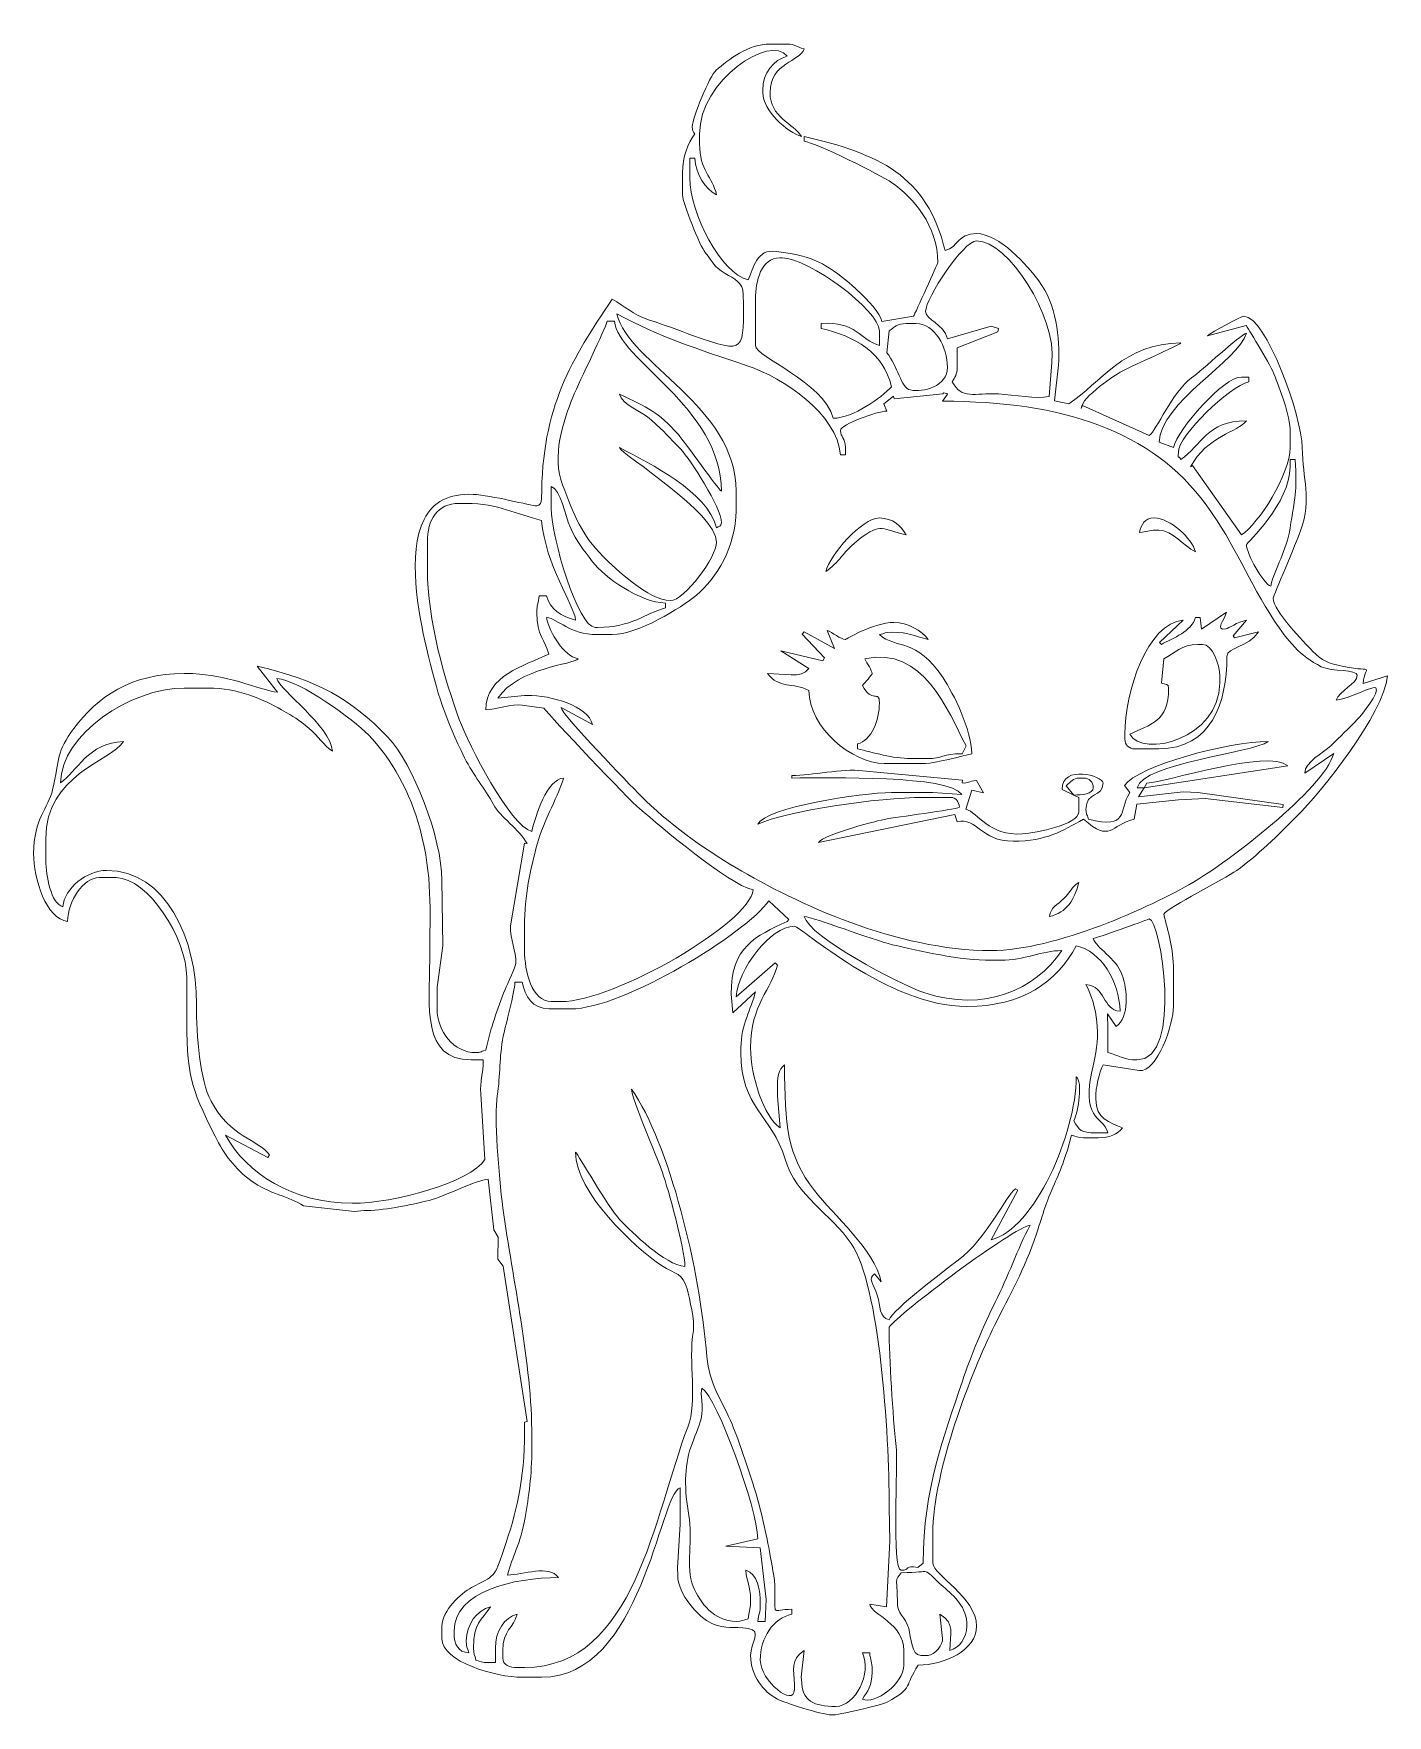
# Model space of a CAD drawing. Header units: millimetres. Extents: x -100 to 97, y -116 to 128.
import ezdxf

# ---------------------------------------------------------------- set-up
doc = ezdxf.new("R2010")
doc.units = ezdxf.units.MM
doc.header["$MEASUREMENT"] = 0
doc.layers.add('Layer 1', color=7, linetype='Continuous')

msp = doc.modelspace()

# ---------------------------------------------------------------- linework, layer by layer
at = {"layer": 'Layer 1', "color": 250, "lineweight": 0}
for points, knots in [([(-3.3321, 113.6363), (-3.3321, 121.42), (6.9669, 128.2022), (9.3679, 124.9252), (9.3679, 124.9252), (7.4005, 124.3999), (5.8401, 122.4951), (5.8401, 119.9863), (5.8401, 119.9863), (5.8401, 119.9863), (5.8401, 119.6335), (5.8401, 119.6335), (5.8401, 119.6335), (5.8401, 117.0735), (9.4065, 113.8384), (11.4846, 113.2835), (11.4846, 113.2835), (10.2203, 115.1715), (6.8985, 116.0905), (6.8985, 119.6335), (6.8985, 119.6335), (6.8985, 124.0562), (11.3362, 124.1067), (11.8374, 125.9835), (11.8374, 125.9835), (10.6053, 126.2706), (10.6495, 126.6891), (9.3679, 126.6891), (9.3679, 126.6891), (9.3679, 126.6891), (6.8985, 126.6891), (6.8985, 126.6891), (6.8985, 126.6891), (3.7807, 126.6891), (0.8677, 124.4379), (-0.9375, 122.8834), (-0.9375, 122.8834), (-1.8653, 122.0844), (-4.3904, 115.9741), (-4.3904, 114.6947), (-4.3904, 114.6947), (-4.3904, 114.0137), (-4.2794, 114.0667), (-4.0376, 113.6363), (-4.0376, 113.6363), (-5.0258, 112.1607), (-5.8015, 110.4671), (-5.8015, 107.9919), (-5.8015, 107.9919), (-5.8015, 107.9919), (-5.8015, 104.8169), (-5.8015, 104.8169), (-5.8015, 104.8169), (-5.8015, 103.6273), (-3.2338, 97.265), (-2.5313, 96.4454), (-2.5313, 96.4454), (-1.2365, 94.9348), (-1.3655, 94.451), (0.4014, 93.3809), (0.4014, 93.3809), (1.6862, 92.6028), (3.0179, 92.1409), (3.0179, 90.353), (3.0179, 90.353), (3.0179, 82.161), (3.6449, 81.5), (-4.3405, 84.4057), (-4.3405, 84.4057), (-6.4049, 85.1569), (-8.4103, 85.914), (-10.5893, 86.6235), (-10.5893, 86.6235), (-13.097, 87.4402), (-14.0805, 88.6148), (-16.0321, 89.6474), (-16.0321, 89.6474), (-21.8234, 80.999), (-26.2626, 74.1124), (-26.2626, 60.7197), (-26.2626, 60.7197), (-26.2626, 60.1423), (-26.4738, 59.6613), (-26.9682, 59.6613), (-26.9682, 59.6613), (-27.7831, 59.6613), (-33.6369, 61.2156), (-36.1905, 61.3254), (-36.1905, 61.3254), (-39.702, 61.4763), (-42.0215, 60.2509), (-43.3181, 57.6668), (-43.3181, 57.6668), (-45.7788, 52.7625), (-44.1741, 44.1602), (-42.9793, 39.0641), (-42.9793, 39.0641), (-41.3572, 32.1454), (-40.2349, 28.7448), (-37.4336, 23.0904), (-37.4336, 23.0904), (-36.1387, 20.4766), (-34.5106, 18.6558), (-33.2652, 16.3227), (-33.2652, 16.3227), (-32.3043, 14.5227), (-29.4635, 12.6742), (-28.3793, 10.6252), (-28.3793, 10.6252), (-28.3793, 10.6252), (-28.7336, 10.6858), (-28.7336, 10.6858), (-28.7336, 10.6858), (-28.7336, 10.6858), (-30.7878, -1.3193), (-30.7878, -1.3193), (-30.7878, -1.3193), (-30.8168, -3.2444), (-29.942, -5.0025), (-29.9876, -6.7426), (-29.9876, -6.7426), (-29.9984, -7.1563), (-31.2105, -9.7042), (-31.552, -10.5438), (-31.552, -10.5438), (-32.7196, -13.4151), (-33.604, -16.0448), (-34.3765, -19.3609), (-34.3765, -19.3609), (-35.3774, -19.5941), (-34.9796, -19.7137), (-35.7876, -19.7137), (-35.7876, -19.7137), (-39.0143, -19.7137), (-41.4321, -16.6226), (-41.4321, -13.3637), (-41.4321, -13.3637), (-41.4321, -13.3637), (-41.4321, -10.1887), (-41.4321, -10.1887), (-41.4321, -10.1887), (-41.4321, -10.1887), (-40.6155, -4.2087), (-40.6155, -4.2087), (-40.6155, -4.2087), (-40.6155, -4.2087), (-40.7265, 5.3335), (-40.7265, 5.3335), (-40.7265, 5.3335), (-40.7265, 11.3992), (-44.9632, 22.3366), (-48.5667, 26.0683), (-48.5667, 26.0683), (-54.0066, 31.7018), (-58.6788, 34.3141), (-67.5376, 36.378), (-67.5376, 36.378), (-67.5376, 36.378), (-64.5723, 32.6226), (-64.5723, 32.6226), (-64.5723, 32.6226), (-65.5822, 32.5696), (-69.0615, 33.9084), (-70.989, 34.3377), (-70.989, 34.3377), (-73.3966, 34.874), (-74.7736, 35.3197), (-78.121, 35.3197), (-78.121, 35.3197), (-85.929, 35.3197), (-90.7401, 31.9107), (-94.1421, 27.3519), (-94.1421, 27.3519), (-96.7077, 23.9137), (-96.2021, 22.9865), (-97.2373, 18.4526), (-97.2373, 18.4526), (-97.8576, 15.7357), (-99.9932, 14.2863), (-99.9932, 9.2141), (-99.9932, 9.2141), (-99.9932, 5.5976), (-98.1516, -0.4059), (-95.0543, -0.6637), (-95.0543, -0.6637), (-95.0543, 2.3092), (-92.7921, 5.6863), (-90.4682, 5.6863), (-90.4682, 5.6863), (-90.4682, 5.6863), (-87.9987, 5.6863), (-87.9987, 5.6863), (-87.9987, 5.6863), (-83.4396, 5.6863), (-77.7682, -3.1198), (-77.7682, -8.7776), (-77.7682, -8.7776), (-77.7682, -8.7776), (-77.7682, -13.3637), (-77.7682, -13.3637), (-77.7682, -13.3637), (-77.7682, -23.3825), (-77.3196, -24.3846), (-73.6615, -31.8348), (-73.6615, -31.8348), (-72.3527, -34.5004), (-70.7385, -36.5912), (-68.4614, -38.2764), (-68.4614, -38.2764), (-65.7973, -40.2479), (-62.8595, -40.5829), (-60.8349, -41.9387), (-60.8349, -41.9387), (-60.8349, -41.9387), (-53.4425, -42.7752), (-53.4425, -42.7752), (-53.4425, -42.7752), (-53.4425, -42.7752), (-52.0154, -42.6442), (-52.0154, -42.6442), (-52.0154, -42.6442), (-49.4826, -42.6442), (-45.4059, -41.8749), (-42.5664, -41.1572), (-42.5664, -41.1572), (-40.4079, -40.6116), (-35.6728, -38.1953), (-34.0237, -38.0581), (-34.0237, -38.0581), (-34.0237, -38.0581), (-33.2185, -45.4538), (-33.2185, -45.4538), (-33.2185, -45.4538), (-33.2185, -45.4538), (-32.5615, -46.4823), (-32.5615, -46.4823), (-32.5615, -46.4823), (-32.5615, -46.4823), (-32.6126, -49.6998), (-32.6126, -49.6998), (-32.6126, -49.6998), (-32.6126, -49.6998), (-31.8559, -50.7157), (-31.8559, -50.7157), (-31.8559, -50.7157), (-31.8559, -50.7157), (-28.3713, -73.2799), (-28.3713, -73.2799), (-28.3713, -73.2799), (-28.3713, -73.2799), (-28.7321, -73.3359), (-28.7321, -73.3359), (-28.7321, -73.3359), (-28.7321, -73.3359), (-28.7321, -74.747), (-28.7321, -74.747), (-28.7321, -74.747), (-28.7321, -81.8102), (-29.9253, -86.4761), (-31.7483, -91.8391), (-31.7483, -91.8391), (-33.2002, -96.1101), (-32.964, -95.5035), (-36.4484, -97.3696), (-36.4484, -97.3696), (-37.947, -98.1721), (-40.7265, -100.6702), (-40.7265, -102.9692), (-40.7265, -102.9692), (-40.7265, -102.9692), (-40.7265, -104.7331), (-40.7265, -104.7331), (-40.7265, -104.7331), (-40.7265, -108.1591), (-32.9465, -110.3776), (-29.0849, -110.3776), (-29.0849, -110.3776), (-29.0849, -110.3776), (-26.2626, -110.3776), (-26.2626, -110.3776), (-26.2626, -110.3776), (-11.6884, -110.3776), (-9.1742, -83.9541), (-6.1543, -82.8609), (-6.1543, -82.8609), (-6.1543, -82.8609), (-6.1543, -88.1526), (-6.1543, -88.1526), (-6.1543, -88.1526), (-6.1543, -88.1526), (-6.5286, -94.5013), (-6.5286, -94.5013), (-6.5286, -94.5013), (-6.5286, -94.5013), (-6.5071, -95.5609), (-6.5071, -95.5609), (-6.5071, -95.5609), (-6.5071, -98.253), (-3.5005, -101.7341), (-1.5273, -102.5756), (-1.5273, -102.5756), (0.6756, -103.5149), (1.399, -102.9267), (3.743, -103.31), (3.743, -103.31), (5.8115, -103.6481), (4.0762, -105.3998), (4.0762, -107.2026), (4.0762, -107.2026), (4.0762, -110.2119), (5.9515, -112.4829), (7.9574, -113.552), (7.9574, -113.552), (8.9029, -114.0559), (14.2713, -115.7575), (15.8338, -115.8591), (15.8338, -115.8591), (16.6558, -115.9125), (23.0545, -114.4347), (23.9014, -113.9749), (23.9014, -113.9749), (27.7779, -111.8702), (26.3802, -111.6567), (28.4179, -108.6137), (28.4179, -108.6137), (32.1129, -108.6137), (36.8846, -106.4857), (36.8846, -102.9692), (36.8846, -102.9692), (36.8846, -98.7859), (30.5346, -95.5467), (30.5346, -93.797), (30.5346, -93.797), (30.5346, -93.797), (30.5346, -89.5637), (30.5346, -89.5637), (30.5346, -89.5637), (30.5346, -80.349), (36.2321, -65.8659), (39.472, -59.3428), (39.472, -59.3428), (41.7525, -54.7511), (43.7976, -51.2857), (45.5549, -46.0229), (45.5549, -46.0229), (46.6457, -42.7563), (46.8741, -41.6276), (48.1735, -38.7637), (48.1735, -38.7637), (49.1066, -36.7074), (50.0722, -34.1578), (50.6429, -31.7081), (50.6429, -31.7081), (51.4341, -31.8924), (51.454, -32.0609), (52.4068, -32.0609), (52.4068, -32.0609), (52.4068, -32.0609), (54.5235, -32.0609), (54.5235, -32.0609), (54.5235, -32.0609), (56.1601, -32.0609), (57.3543, -31.601), (58.0512, -30.6498), (58.0512, -30.6498), (56.2002, -29.7616), (54.1707, -29.4634), (54.1707, -26.4165), (54.1707, -26.4165), (54.1707, -24.7176), (54.6837, -22.6141), (55.229, -21.4776), (55.229, -21.4776), (55.229, -21.4776), (60.4982, -22.3169), (60.4982, -22.3169), (60.4982, -22.3169), (63.0843, -22.6139), (65.4596, -15.5808), (65.4596, -13.0109), (65.4596, -13.0109), (65.4596, -13.0109), (65.4596, -7.7192), (65.4596, -7.7192), (65.4596, -7.7192), (65.4596, -4.4994), (64.6533, -2.2014), (64.0485, 0.3947), (64.0485, 0.3947), (64.7569, 1.4527), (72.8581, 5.4942), (74.6394, 6.737), (74.6394, 6.737), (77.4218, 8.6784), (80.8821, 12.112), (83.3635, 14.5934), (83.3635, 14.5934), (86.8184, 18.0483), (96.0432, 29.43), (96.504, 34.9669), (96.504, 34.9669), (96.504, 34.9669), (92.985, 33.8851), (92.985, 33.8851), (92.985, 33.8851), (93.2233, 36.8771), (94.9806, 35.3831), (90.1226, 36.3465), (90.1226, 36.3465), (87.8534, 36.7965), (87.0423, 37.1717), (85.6528, 38.5796), (85.6528, 38.5796), (84.416, 39.8326), (79.9234, 44.4221), (79.9234, 46.2558), (79.9234, 46.2558), (79.9234, 46.5667), (83.3399, 54.3388), (83.9127, 56.0249), (83.9127, 56.0249), (85.585, 60.9477), (84.1863, 63.3521), (84.1447, 68.1159), (84.1447, 68.1159), (84.1046, 72.7154), (78.872, 87.178), (75.6901, 87.178), (75.6901, 87.178), (75.2493, 87.178), (70.9585, 84.8426), (70.3985, 84.3558), (70.3985, 84.3558), (70.3985, 84.3558), (76.0191, 85.8452), (76.0191, 85.8452), (76.0191, 85.8452), (76.0458, 85.7559), (79.3055, 80.6332), (80.0322, 78.8201), (80.0322, 78.8201), (80.8991, 76.6572), (82.3929, 72.9854), (82.3929, 70.2447), (82.3929, 70.2447), (82.3929, 70.2447), (82.3929, 68.128), (82.3929, 68.128), (82.3929, 68.128), (82.3929, 64.1956), (77.8091, 57.0832), (75.3373, 55.428), (75.3373, 55.428), (75.3373, 55.428), (68.2399, 65.5342), (68.2399, 65.5342), (68.2399, 65.5342), (68.2399, 65.5342), (67.929, 65.3058), (67.929, 65.3058), (67.929, 65.3058), (70.319, 69.8225), (74.8103, 70.3262), (76.0429, 72.0085), (76.0429, 72.0085), (70.2576, 72.0085), (69.5576, 68.3996), (66.5179, 66.3641), (66.5179, 66.3641), (66.0568, 67.294), (66.1651, 66.0736), (66.1651, 67.4224), (66.1651, 67.4224), (66.1651, 69.8776), (73.5477, 76.9895), (76.3957, 77.653), (76.3957, 77.653), (76.3957, 77.653), (76.3957, 78.3585), (76.3957, 78.3585), (76.3957, 78.3585), (76.3957, 78.3585), (75.3373, 78.3585), (75.3373, 78.3585), (75.3373, 78.3585), (72.7296, 78.3585), (66.0864, 70.8185), (65.4596, 68.128), (65.4596, 68.128), (65.4596, 68.128), (63.3648, 68.883), (63.3648, 68.883), (63.3648, 68.883), (63.471, 74.5819), (75.0086, 80.8351), (76.0429, 84.7085), (76.0429, 84.7085), (75.1359, 84.4664), (69.5313, 79.2906), (68.0695, 78.2181), (68.0695, 78.2181), (65.2668, 76.1617), (63.0189, 70.6199), (61.9318, 69.8919), (61.9318, 69.8919), (61.9318, 69.8919), (52.2362, 74.2104), (52.2362, 74.2104), (52.2362, 74.2104), (52.2362, 74.2104), (52.054, 73.7724), (52.054, 73.7724), (52.054, 73.7724), (52.1995, 75.5211), (56.9128, 78.6773), (58.3978, 79.4231), (58.3978, 79.4231), (59.5908, 80.0222), (66.0451, 82.8865), (66.5179, 83.2974), (66.5179, 83.2974), (58.3415, 83.2974), (54.8083, 77.5035), (50.2901, 74.478), (50.2901, 74.478), (50.2901, 74.478), (48.1904, 74.9156), (48.1904, 74.9156), (48.1904, 74.9156), (48.1904, 74.9156), (48.7834, 80.0949), (48.7834, 80.0949), (48.7834, 80.0949), (48.9588, 84.1575), (48.5012, 88.8454), (45.9111, 92.324), (45.9111, 92.324), (44.2915, 94.4991), (40.1562, 99.1724), (36.8846, 99.1724), (36.8846, 99.1724), (33.9483, 99.1724), (34.3438, 97.2491), (32.2985, 96.703), (32.2985, 96.703), (29.748, 107.6503), (22.5696, 110.7832), (11.8374, 113.2835), (11.8374, 113.2835), (11.8374, 113.2835), (11.8374, 112.578), (11.8374, 112.578), (11.8374, 112.578), (13.4454, 112.4442), (23.1925, 107.548), (24.5456, 106.589), (24.5456, 106.589), (27.7587, 104.312), (31.2401, 100.3744), (31.2401, 94.9391), (31.2401, 94.9391), (31.2401, 94.8691), (27.9733, 87.5677), (27.7123, 87.178), (27.7123, 87.178), (27.7123, 87.178), (23.1332, 86.4383), (23.1332, 86.4383), (23.1332, 86.4383), (22.4973, 88.8281), (16.8262, 93.6091), (14.4973, 94.7768), (14.4973, 94.7768), (12.1008, 95.9784), (10.8934, 96.1207), (7.7988, 96.5802), (7.7988, 96.5802), (4.8919, 97.0118), (4.5492, 94.1905), (3.7235, 92.4697), (3.7235, 92.4697), (-0.2064, 93.3852), (-4.7432, 102.1005), (-4.7432, 107.2863), (-4.7432, 107.2863), (-4.7432, 107.2863), (-4.7432, 110.1085), (-4.7432, 110.1085), (-4.7432, 110.1085), (-4.7432, 110.1085), (-4.0376, 110.1085), (-4.0376, 110.1085), (-4.0376, 110.1085), (-3.8384, 107.7137), (-2.5792, 105.7252), (-0.8626, 104.8169), (-0.8626, 104.8169), (-1.4698, 107.423), (-3.3321, 108.3328), (-3.3321, 112.2252), (-3.3321, 112.2252), (-3.3321, 112.2252), (-3.3321, 113.6363), (-3.3321, 113.6363)], [0, 0, 0, 0, 0.00662252, 0.00662252, 0.00662252, 0.00662252, 0.01324503, 0.01324503, 0.01324503, 0.01324503, 0.01986755, 0.01986755, 0.01986755, 0.01986755, 0.02649007, 0.02649007, 0.02649007, 0.02649007, 0.03311258, 0.03311258, 0.03311258, 0.03311258, 0.0397351, 0.0397351, 0.0397351, 0.0397351, 0.04635762, 0.04635762, 0.04635762, 0.04635762, 0.05298013, 0.05298013, 0.05298013, 0.05298013, 0.05960265, 0.05960265, 0.05960265, 0.05960265, 0.06622517, 0.06622517, 0.06622517, 0.06622517, 0.07284768, 0.07284768, 0.07284768, 0.07284768, 0.0794702, 0.0794702, 0.0794702, 0.0794702, 0.08609272, 0.08609272, 0.08609272, 0.08609272, 0.09271523, 0.09271523, 0.09271523, 0.09271523, 0.09933775, 0.09933775, 0.09933775, 0.09933775, 0.10596026, 0.10596026, 0.10596026, 0.10596026, 0.11258278, 0.11258278, 0.11258278, 0.11258278, 0.1192053, 0.1192053, 0.1192053, 0.1192053, 0.12582781, 0.12582781, 0.12582781, 0.12582781, 0.13245033, 0.13245033, 0.13245033, 0.13245033, 0.13907285, 0.13907285, 0.13907285, 0.13907285, 0.14569536, 0.14569536, 0.14569536, 0.14569536, 0.15231788, 0.15231788, 0.15231788, 0.15231788, 0.1589404, 0.1589404, 0.1589404, 0.1589404, 0.16556291, 0.16556291, 0.16556291, 0.16556291, 0.17218543, 0.17218543, 0.17218543, 0.17218543, 0.17880795, 0.17880795, 0.17880795, 0.17880795, 0.18543046, 0.18543046, 0.18543046, 0.18543046, 0.19205298, 0.19205298, 0.19205298, 0.19205298, 0.1986755, 0.1986755, 0.1986755, 0.1986755, 0.20529801, 0.20529801, 0.20529801, 0.20529801, 0.21192053, 0.21192053, 0.21192053, 0.21192053, 0.21854305, 0.21854305, 0.21854305, 0.21854305, 0.22516556, 0.22516556, 0.22516556, 0.22516556, 0.23178808, 0.23178808, 0.23178808, 0.23178808, 0.2384106, 0.2384106, 0.2384106, 0.2384106, 0.24503311, 0.24503311, 0.24503311, 0.24503311, 0.25165563, 0.25165563, 0.25165563, 0.25165563, 0.25827815, 0.25827815, 0.25827815, 0.25827815, 0.26490066, 0.26490066, 0.26490066, 0.26490066, 0.27152318, 0.27152318, 0.27152318, 0.27152318, 0.2781457, 0.2781457, 0.2781457, 0.2781457, 0.28476821, 0.28476821, 0.28476821, 0.28476821, 0.29139073, 0.29139073, 0.29139073, 0.29139073, 0.29801325, 0.29801325, 0.29801325, 0.29801325, 0.30463576, 0.30463576, 0.30463576, 0.30463576, 0.31125828, 0.31125828, 0.31125828, 0.31125828, 0.31788079, 0.31788079, 0.31788079, 0.31788079, 0.32450331, 0.32450331, 0.32450331, 0.32450331, 0.33112583, 0.33112583, 0.33112583, 0.33112583, 0.33774834, 0.33774834, 0.33774834, 0.33774834, 0.34437086, 0.34437086, 0.34437086, 0.34437086, 0.35099338, 0.35099338, 0.35099338, 0.35099338, 0.35761589, 0.35761589, 0.35761589, 0.35761589, 0.36423841, 0.36423841, 0.36423841, 0.36423841, 0.37086093, 0.37086093, 0.37086093, 0.37086093, 0.37748344, 0.37748344, 0.37748344, 0.37748344, 0.38410596, 0.38410596, 0.38410596, 0.38410596, 0.39072848, 0.39072848, 0.39072848, 0.39072848, 0.39735099, 0.39735099, 0.39735099, 0.39735099, 0.40397351, 0.40397351, 0.40397351, 0.40397351, 0.41059603, 0.41059603, 0.41059603, 0.41059603, 0.41721854, 0.41721854, 0.41721854, 0.41721854, 0.42384106, 0.42384106, 0.42384106, 0.42384106, 0.43046358, 0.43046358, 0.43046358, 0.43046358, 0.43708609, 0.43708609, 0.43708609, 0.43708609, 0.44370861, 0.44370861, 0.44370861, 0.44370861, 0.45033113, 0.45033113, 0.45033113, 0.45033113, 0.45695364, 0.45695364, 0.45695364, 0.45695364, 0.46357616, 0.46357616, 0.46357616, 0.46357616, 0.47019868, 0.47019868, 0.47019868, 0.47019868, 0.47682119, 0.47682119, 0.47682119, 0.47682119, 0.48344371, 0.48344371, 0.48344371, 0.48344371, 0.49006623, 0.49006623, 0.49006623, 0.49006623, 0.49668874, 0.49668874, 0.49668874, 0.49668874, 0.50331126, 0.50331126, 0.50331126, 0.50331126, 0.50993377, 0.50993377, 0.50993377, 0.50993377, 0.51655629, 0.51655629, 0.51655629, 0.51655629, 0.52317881, 0.52317881, 0.52317881, 0.52317881, 0.52980132, 0.52980132, 0.52980132, 0.52980132, 0.53642384, 0.53642384, 0.53642384, 0.53642384, 0.54304636, 0.54304636, 0.54304636, 0.54304636, 0.54966887, 0.54966887, 0.54966887, 0.54966887, 0.55629139, 0.55629139, 0.55629139, 0.55629139, 0.56291391, 0.56291391, 0.56291391, 0.56291391, 0.56953642, 0.56953642, 0.56953642, 0.56953642, 0.57615894, 0.57615894, 0.57615894, 0.57615894, 0.58278146, 0.58278146, 0.58278146, 0.58278146, 0.58940397, 0.58940397, 0.58940397, 0.58940397, 0.59602649, 0.59602649, 0.59602649, 0.59602649, 0.60264901, 0.60264901, 0.60264901, 0.60264901, 0.60927152, 0.60927152, 0.60927152, 0.60927152, 0.61589404, 0.61589404, 0.61589404, 0.61589404, 0.62251656, 0.62251656, 0.62251656, 0.62251656, 0.62913907, 0.62913907, 0.62913907, 0.62913907, 0.63576159, 0.63576159, 0.63576159, 0.63576159, 0.64238411, 0.64238411, 0.64238411, 0.64238411, 0.64900662, 0.64900662, 0.64900662, 0.64900662, 0.65562914, 0.65562914, 0.65562914, 0.65562914, 0.66225166, 0.66225166, 0.66225166, 0.66225166, 0.66887417, 0.66887417, 0.66887417, 0.66887417, 0.67549669, 0.67549669, 0.67549669, 0.67549669, 0.68211921, 0.68211921, 0.68211921, 0.68211921, 0.68874172, 0.68874172, 0.68874172, 0.68874172, 0.69536424, 0.69536424, 0.69536424, 0.69536424, 0.70198675, 0.70198675, 0.70198675, 0.70198675, 0.70860927, 0.70860927, 0.70860927, 0.70860927, 0.71523179, 0.71523179, 0.71523179, 0.71523179, 0.7218543, 0.7218543, 0.7218543, 0.7218543, 0.72847682, 0.72847682, 0.72847682, 0.72847682, 0.73509934, 0.73509934, 0.73509934, 0.73509934, 0.74172185, 0.74172185, 0.74172185, 0.74172185, 0.74834437, 0.74834437, 0.74834437, 0.74834437, 0.75496689, 0.75496689, 0.75496689, 0.75496689, 0.7615894, 0.7615894, 0.7615894, 0.7615894, 0.76821192, 0.76821192, 0.76821192, 0.76821192, 0.77483444, 0.77483444, 0.77483444, 0.77483444, 0.78145695, 0.78145695, 0.78145695, 0.78145695, 0.78807947, 0.78807947, 0.78807947, 0.78807947, 0.79470199, 0.79470199, 0.79470199, 0.79470199, 0.8013245, 0.8013245, 0.8013245, 0.8013245, 0.80794702, 0.80794702, 0.80794702, 0.80794702, 0.81456954, 0.81456954, 0.81456954, 0.81456954, 0.82119205, 0.82119205, 0.82119205, 0.82119205, 0.82781457, 0.82781457, 0.82781457, 0.82781457, 0.83443709, 0.83443709, 0.83443709, 0.83443709, 0.8410596, 0.8410596, 0.8410596, 0.8410596, 0.84768212, 0.84768212, 0.84768212, 0.84768212, 0.85430464, 0.85430464, 0.85430464, 0.85430464, 0.86092715, 0.86092715, 0.86092715, 0.86092715, 0.86754967, 0.86754967, 0.86754967, 0.86754967, 0.87417219, 0.87417219, 0.87417219, 0.87417219, 0.8807947, 0.8807947, 0.8807947, 0.8807947, 0.88741722, 0.88741722, 0.88741722, 0.88741722, 0.89403974, 0.89403974, 0.89403974, 0.89403974, 0.90066225, 0.90066225, 0.90066225, 0.90066225, 0.90728477, 0.90728477, 0.90728477, 0.90728477, 0.91390728, 0.91390728, 0.91390728, 0.91390728, 0.9205298, 0.9205298, 0.9205298, 0.9205298, 0.92715232, 0.92715232, 0.92715232, 0.92715232, 0.93377483, 0.93377483, 0.93377483, 0.93377483, 0.94039735, 0.94039735, 0.94039735, 0.94039735, 0.94701987, 0.94701987, 0.94701987, 0.94701987, 0.95364238, 0.95364238, 0.95364238, 0.95364238, 0.9602649, 0.9602649, 0.9602649, 0.9602649, 0.96688742, 0.96688742, 0.96688742, 0.96688742, 0.97350993, 0.97350993, 0.97350993, 0.97350993, 0.98013245, 0.98013245, 0.98013245, 0.98013245, 0.98675497, 0.98675497, 0.98675497, 0.98675497, 0.99337748, 0.99337748, 0.99337748, 0.99337748, 1, 1, 1, 1]), ([(29.4762, 87.8835), (29.4762, 89.791), (34.9417, 98.1141), (36.8846, 98.1141), (36.8846, 98.1141), (41.467, 98.1141), (48.4945, 87.1853), (47.8207, 80.4752), (47.8207, 80.4752), (47.8207, 80.4752), (47.397, 75.5434), (47.397, 75.5434), (47.397, 75.5434), (45.6095, 75.1034), (42.3205, 75.8148), (40.073, 75.9025), (40.073, 75.9025), (36.4827, 76.0425), (34.7252, 75.0669), (33.3568, 77.653), (33.3568, 77.653), (33.7235, 78.3461), (34.0623, 78.6933), (34.0623, 79.7697), (34.0623, 79.7697), (34.0623, 79.7697), (34.0623, 82.5919), (34.0623, 82.5919), (34.0623, 82.5919), (34.0623, 82.5919), (39.9735, 84.9359), (39.9735, 84.9359), (39.9735, 84.9359), (39.9735, 84.9359), (40.0596, 85.4141), (40.0596, 85.4141), (40.0596, 85.4141), (40.0596, 85.4141), (38.9938, 85.7476), (38.9938, 85.7476), (38.9938, 85.7476), (38.9938, 85.7476), (32.6789, 83.9149), (32.6789, 83.9149), (32.6789, 83.9149), (32.0873, 86.1151), (29.4762, 86.6303), (29.4762, 87.8835)], [0, 0, 0, 0, 0.08333333, 0.08333333, 0.08333333, 0.08333333, 0.16666667, 0.16666667, 0.16666667, 0.16666667, 0.25, 0.25, 0.25, 0.25, 0.33333333, 0.33333333, 0.33333333, 0.33333333, 0.41666667, 0.41666667, 0.41666667, 0.41666667, 0.5, 0.5, 0.5, 0.5, 0.58333333, 0.58333333, 0.58333333, 0.58333333, 0.66666667, 0.66666667, 0.66666667, 0.66666667, 0.75, 0.75, 0.75, 0.75, 0.83333333, 0.83333333, 0.83333333, 0.83333333, 0.91666667, 0.91666667, 0.91666667, 0.91666667, 1, 1, 1, 1]), ([(4.7818, 89.6474), (4.7818, 92.3255), (5.6145, 95.6447), (8.3096, 95.6447), (8.3096, 95.6447), (8.3096, 95.6447), (8.6624, 95.6447), (8.6624, 95.6447), (8.6624, 95.6447), (12.4717, 95.6447), (22.7735, 88.0525), (22.7735, 85.0613), (22.7735, 85.0613), (22.7735, 85.0613), (22.7735, 82.9447), (22.7735, 82.9447), (22.7735, 82.9447), (19.9801, 83.6905), (19.3978, 86.5433), (14.3068, 86.1197), (14.3068, 86.1197), (14.3068, 86.1197), (14.3068, 85.4141), (14.3068, 85.4141), (14.3068, 85.4141), (19.1672, 84.2817), (23.3782, 81.9229), (24.5374, 76.9474), (24.5374, 76.9474), (22.9887, 75.3149), (18.9905, 72.4264), (16.0707, 72.3613), (16.0707, 72.3613), (14.635, 77.7382), (4.7818, 81.2382), (4.7818, 82.9447), (4.7818, 82.9447), (4.7818, 82.9447), (4.7818, 89.6474), (4.7818, 89.6474)], [0, 0, 0, 0, 0.1, 0.1, 0.1, 0.1, 0.2, 0.2, 0.2, 0.2, 0.3, 0.3, 0.3, 0.3, 0.4, 0.4, 0.4, 0.4, 0.5, 0.5, 0.5, 0.5, 0.6, 0.6, 0.6, 0.6, 0.7, 0.7, 0.7, 0.7, 0.8, 0.8, 0.8, 0.8, 0.9, 0.9, 0.9, 0.9, 1, 1, 1, 1]), ([(1.9596, 61.778), (1.9596, 74.2295), (-13.6246, 80.2254), (-15.3265, 87.5308), (-15.3265, 87.5308), (-8.9228, 84.1423), (-3.8873, 82.4701), (3.5932, 79.9922), (3.5932, 79.9922), (8.8647, 78.246), (16.6383, 72.9664), (17.129, 67.0697), (17.129, 67.0697), (17.129, 67.0697), (17.8346, 67.0697), (17.8346, 67.0697), (17.8346, 67.0697), (17.8346, 67.0697), (17.8346, 68.128), (17.8346, 68.128), (17.8346, 68.128), (17.8346, 69.6538), (17.129, 69.5498), (17.129, 70.5974), (17.129, 70.5974), (17.129, 71.4844), (22.4657, 73.3892), (23.8318, 73.4197), (23.8318, 73.4197), (23.8318, 73.4197), (23.4132, 74.4527), (23.4132, 74.4527), (23.4132, 74.4527), (23.4132, 74.4527), (24.8357, 75.5964), (24.8357, 75.5964), (24.8357, 75.5964), (24.8357, 75.5964), (24.9239, 75.1998), (24.9239, 75.1998), (24.9239, 75.1998), (24.9239, 75.1998), (31.9792, 75.9077), (31.9792, 75.9077), (31.9792, 75.9077), (31.9955, 76.2469), (32.6402, 75.8983), (32.6512, 75.8891), (32.6512, 75.8891), (32.6512, 75.8891), (31.9308, 74.8446), (31.9308, 74.8446), (31.9308, 74.8446), (49.4101, 74.8308), (62.2736, 70.6082), (70.1924, 59.8081), (70.1924, 59.8081), (74.5498, 53.8652), (76.2936, 48.7177), (80.1328, 42.9373), (80.1328, 42.9373), (82.0086, 40.113), (83.815, 37.8474), (86.909, 36.308), (86.909, 36.308), (88.4372, 35.5477), (92.0972, 35.9741), (92.1192, 35.0562), (92.1192, 35.0562), (92.1485, 33.8356), (89.4688, 32.8366), (89.0957, 31.4391), (89.0957, 31.4391), (90.7688, 31.5783), (94.4887, 33.6241), (94.8527, 33.2601), (94.8527, 33.2601), (95.4505, 32.6623), (92.7726, 29.3057), (92.1905, 28.697), (92.1905, 28.697), (90.8143, 27.258), (89.704, 26.2191), (88.2966, 24.8298), (88.2966, 24.8298), (87.1839, 23.7315), (84.5472, 22.5473), (84.5096, 20.8558), (84.5096, 20.8558), (84.5096, 20.8558), (88.717, 23.714), (88.717, 23.714), (88.717, 23.714), (87.3795, 18.572), (73.1579, 7.8284), (68.2764, 4.9862), (68.2764, 4.9862), (62.1706, 1.4313), (48.3238, -4.897), (39.0012, -4.897), (39.0012, -4.897), (25.2874, -4.897), (10.7034, 1.9409), (1.9702, 7.108), (1.9702, 7.108), (-2.9515, 10.02), (-7.9151, 13.6), (-11.8865, 17.593), (-11.8865, 17.593), (-13.5221, 19.2375), (-23.0979, 29.0982), (-23.4404, 30.3808), (-23.4404, 30.3808), (-23.4404, 30.3808), (-18.8612, 27.8998), (-18.8612, 27.8998), (-18.8612, 27.8998), (-19.581, 30.6327), (-24.7811, 32.1447), (-28.3793, 32.1447), (-28.3793, 32.1447), (-28.3793, 32.1447), (-28.7321, 32.1447), (-28.7321, 32.1447), (-28.7321, 32.1447), (-28.7321, 32.1447), (-32.6064, 31.7419), (-32.6064, 31.7419), (-32.6064, 31.7419), (-29.6887, 36.1583), (-21.536, 36.6651), (-20.971, 37.4363), (-20.971, 37.4363), (-23.1388, 38.0152), (-25.0008, 41.0459), (-25.5571, 43.4335), (-25.5571, 43.4335), (-23.7673, 43.2846), (-22.3228, 40.9641), (-18.1488, 40.9641), (-18.1488, 40.9641), (-18.1488, 40.9641), (-16.0321, 40.9641), (-16.0321, 40.9641), (-16.0321, 40.9641), (-12.3533, 40.9641), (-5.9699, 44.8481), (-3.7756, 46.6992), (-3.7756, 46.6992), (-0.9053, 49.1206), (1.9596, 53.7845), (1.9596, 58.9558), (1.9596, 58.9558), (1.9596, 58.9558), (1.9596, 61.778), (1.9596, 61.778)], [0, 0, 0, 0, 0.02564103, 0.02564103, 0.02564103, 0.02564103, 0.05128205, 0.05128205, 0.05128205, 0.05128205, 0.07692308, 0.07692308, 0.07692308, 0.07692308, 0.1025641, 0.1025641, 0.1025641, 0.1025641, 0.12820513, 0.12820513, 0.12820513, 0.12820513, 0.15384615, 0.15384615, 0.15384615, 0.15384615, 0.17948718, 0.17948718, 0.17948718, 0.17948718, 0.20512821, 0.20512821, 0.20512821, 0.20512821, 0.23076923, 0.23076923, 0.23076923, 0.23076923, 0.25641026, 0.25641026, 0.25641026, 0.25641026, 0.28205128, 0.28205128, 0.28205128, 0.28205128, 0.30769231, 0.30769231, 0.30769231, 0.30769231, 0.33333333, 0.33333333, 0.33333333, 0.33333333, 0.35897436, 0.35897436, 0.35897436, 0.35897436, 0.38461538, 0.38461538, 0.38461538, 0.38461538, 0.41025641, 0.41025641, 0.41025641, 0.41025641, 0.43589744, 0.43589744, 0.43589744, 0.43589744, 0.46153846, 0.46153846, 0.46153846, 0.46153846, 0.48717949, 0.48717949, 0.48717949, 0.48717949, 0.51282051, 0.51282051, 0.51282051, 0.51282051, 0.53846154, 0.53846154, 0.53846154, 0.53846154, 0.56410256, 0.56410256, 0.56410256, 0.56410256, 0.58974359, 0.58974359, 0.58974359, 0.58974359, 0.61538462, 0.61538462, 0.61538462, 0.61538462, 0.64102564, 0.64102564, 0.64102564, 0.64102564, 0.66666667, 0.66666667, 0.66666667, 0.66666667, 0.69230769, 0.69230769, 0.69230769, 0.69230769, 0.71794872, 0.71794872, 0.71794872, 0.71794872, 0.74358974, 0.74358974, 0.74358974, 0.74358974, 0.76923077, 0.76923077, 0.76923077, 0.76923077, 0.79487179, 0.79487179, 0.79487179, 0.79487179, 0.82051282, 0.82051282, 0.82051282, 0.82051282, 0.84615385, 0.84615385, 0.84615385, 0.84615385, 0.87179487, 0.87179487, 0.87179487, 0.87179487, 0.8974359, 0.8974359, 0.8974359, 0.8974359, 0.92307692, 0.92307692, 0.92307692, 0.92307692, 0.94871795, 0.94871795, 0.94871795, 0.94871795, 0.97435897, 0.97435897, 0.97435897, 0.97435897, 1, 1, 1, 1]), ([(-7.5654, 45.903), (-10.662, 45.903), (-15.5419, 50.535), (-17.3582, 52.338), (-17.3582, 52.338), (-20.5133, 55.4699), (-21.4592, 58.2303), (-23.2298, 62.6941), (-23.2298, 62.6941), (-24.8349, 66.7404), (-23.1376, 71.9992), (-21.6765, 75.5363), (-21.6765, 75.5363), (-20.7448, 77.7919), (-17.0153, 85.2807), (-16.7376, 86.4724), (-16.7376, 86.4724), (-16.7376, 86.4724), (-15.6793, 86.4724), (-15.6793, 86.4724), (-15.6793, 86.4724), (-15.2126, 80.8635), (-0.1571, 73.9839), (-0.1571, 61.778), (-0.1571, 61.778), (-0.5245, 61.911), (-5.47, 68.9238), (-6.4088, 69.9902), (-6.4088, 69.9902), (-9.3838, 73.3697), (-10.8694, 73.9197), (-14.9738, 75.8891), (-14.9738, 75.8891), (-14.5448, 74.2827), (-11.7289, 73.4126), (-10.2964, 72.0997), (-10.2964, 72.0997), (-8.3825, 70.3455), (-7.8106, 69.7047), (-6.0682, 67.8613), (-6.0682, 67.8613), (-4.6845, 66.3972), (-0.1571, 59.4654), (-0.1571, 57.1919), (-0.1571, 57.1919), (-0.1571, 56.716), (-0.5486, 56.6627), (-0.8626, 56.4863), (-0.8626, 56.4863), (-2.2686, 61.7517), (-10.3355, 65.6738), (-14.9738, 68.128), (-14.9738, 68.128), (-14.5957, 67.0835), (-0.8626, 58.6963), (-0.8626, 54.3697), (-0.8626, 54.3697), (-0.8626, 52.2843), (-5.5251, 45.903), (-7.5654, 45.903)], [0, 0, 0, 0, 0.06666667, 0.06666667, 0.06666667, 0.06666667, 0.13333333, 0.13333333, 0.13333333, 0.13333333, 0.2, 0.2, 0.2, 0.2, 0.26666667, 0.26666667, 0.26666667, 0.26666667, 0.33333333, 0.33333333, 0.33333333, 0.33333333, 0.4, 0.4, 0.4, 0.4, 0.46666667, 0.46666667, 0.46666667, 0.46666667, 0.53333333, 0.53333333, 0.53333333, 0.53333333, 0.6, 0.6, 0.6, 0.6, 0.66666667, 0.66666667, 0.66666667, 0.66666667, 0.73333333, 0.73333333, 0.73333333, 0.73333333, 0.8, 0.8, 0.8, 0.8, 0.86666667, 0.86666667, 0.86666667, 0.86666667, 0.93333333, 0.93333333, 0.93333333, 0.93333333, 1, 1, 1, 1]), ([(32.6512, 79.7697), (32.6512, 76.9973), (29.0806, 76.0665), (27.268, 76.4754), (27.268, 76.4754), (25.8263, 76.8007), (25.5016, 79.9653), (23.8318, 81.8863), (23.8318, 81.8863), (23.8318, 81.8863), (24.1846, 85.0613), (24.1846, 85.0613), (24.1846, 85.0613), (24.9488, 85.573), (25.3589, 86.1197), (26.654, 86.1197), (26.654, 86.1197), (26.654, 86.1197), (28.0651, 86.1197), (28.0651, 86.1197), (28.0651, 86.1197), (30.8125, 86.1197), (32.6512, 82.7176), (32.6512, 79.7697)], [0, 0, 0, 0, 0.16666667, 0.16666667, 0.16666667, 0.16666667, 0.33333333, 0.33333333, 0.33333333, 0.33333333, 0.5, 0.5, 0.5, 0.5, 0.66666667, 0.66666667, 0.66666667, 0.66666667, 0.83333333, 0.83333333, 0.83333333, 0.83333333, 1, 1, 1, 1]), ([(82.3929, 66.3641), (82.3929, 66.3641), (83.0984, 66.3641), (83.0984, 66.3641), (83.0984, 66.3641), (83.4897, 61.6625), (83.0251, 60.7359), (82.3952, 56.484), (82.3952, 56.484), (81.8923, 53.0884), (80.185, 50.6565), (79.5707, 48.0197), (79.5707, 48.0197), (78.5281, 48.298), (76.0429, 52.7677), (76.0429, 54.0169), (76.0429, 54.0169), (76.0429, 54.1537), (82.3929, 60.054), (82.3929, 65.3058), (82.3929, 65.3058), (82.3929, 65.3058), (82.3929, 66.3641), (82.3929, 66.3641)], [0, 0, 0, 0, 0.16666667, 0.16666667, 0.16666667, 0.16666667, 0.33333333, 0.33333333, 0.33333333, 0.33333333, 0.5, 0.5, 0.5, 0.5, 0.66666667, 0.66666667, 0.66666667, 0.66666667, 0.83333333, 0.83333333, 0.83333333, 0.83333333, 1, 1, 1, 1]), ([(-22.1763, 56.6921), (-21.1373, 54.2667), (-20.1885, 53.3692), (-18.8546, 51.5471), (-18.8546, 51.5471), (-17.2082, 49.2979), (-12.0058, 45.6334), (-8.271, 45.5502), (-8.271, 45.5502), (-8.271, 45.5502), (-8.271, 44.8447), (-8.271, 44.8447), (-8.271, 44.8447), (-11.3469, 44.0233), (-13.0717, 42.0224), (-18.1488, 42.0224), (-18.1488, 42.0224), (-18.1488, 42.0224), (-18.5015, 42.0224), (-18.5015, 42.0224), (-18.5015, 42.0224), (-20.981, 42.0224), (-24.8515, 55.0148), (-24.8515, 59.3085), (-24.8515, 59.3085), (-24.8515, 59.3085), (-24.8515, 62.4835), (-24.8515, 62.4835), (-24.8515, 62.4835), (-23.4791, 62.1171), (-22.7524, 58.037), (-22.1763, 56.6921)], [0, 0, 0, 0, 0.125, 0.125, 0.125, 0.125, 0.25, 0.25, 0.25, 0.25, 0.375, 0.375, 0.375, 0.375, 0.5, 0.5, 0.5, 0.5, 0.625, 0.625, 0.625, 0.625, 0.75, 0.75, 0.75, 0.75, 0.875, 0.875, 0.875, 0.875, 1, 1, 1, 1]), ([(-25.5571, 46.6085), (-25.5571, 46.6085), (-26.6154, 46.6085), (-26.6154, 46.6085), (-26.6154, 46.6085), (-26.7072, 45.5051), (-26.9682, 45.3553), (-26.9682, 44.1391), (-26.9682, 44.1391), (-26.9682, 40.8394), (-25.7355, 40.1312), (-25.2043, 38.1419), (-25.2043, 38.1419), (-28.8591, 36.3882), (-34.2634, 35.1054), (-34.3765, 30.028), (-34.3765, 30.028), (-32.9905, 30.1433), (-30.494, 30.9449), (-29.0849, 30.7335), (-29.0849, 30.7335), (-29.0849, 30.7335), (-25.9216, 30.3024), (-25.9216, 30.3024), (-25.9216, 30.3024), (-25.0145, 29.0437), (-13.6401, 17.0598), (-12.0213, 15.6943), (-12.0213, 15.6943), (-8.8977, 13.0594), (0.6595, 4.8006), (4.429, 3.9224), (4.429, 3.9224), (4.0315, -0.8551), (-15.6598, -12.3053), (-23.4404, -12.3053), (-23.4404, -12.3053), (-23.4404, -12.3053), (-24.8515, -12.3053), (-24.8515, -12.3053), (-24.8515, -12.3053), (-27.7074, -12.3053), (-28.7321, -7.8929), (-28.7321, -4.897), (-28.7321, -4.897), (-28.7321, -4.897), (-28.7321, -1.3692), (-28.7321, -1.3692), (-28.7321, -1.3692), (-28.7321, 3.1573), (-27.8886, 6.8659), (-26.9006, 10.5576), (-26.9006, 10.5576), (-26.0269, 13.8222), (-23.57, 18.0798), (-23.0876, 20.1502), (-23.0876, 20.1502), (-25.4962, 19.9498), (-27.1235, 14.7508), (-27.6737, 12.3891), (-27.6737, 12.3891), (-30.8586, 13.2395), (-36.8671, 25.0109), (-38.2152, 28.6588), (-38.2152, 28.6588), (-40.2846, 34.2587), (-42.8432, 43.0254), (-42.8432, 50.4891), (-42.8432, 50.4891), (-42.8432, 50.4891), (-42.8432, 54.3697), (-42.8432, 54.3697), (-42.8432, 54.3697), (-42.8432, 57.6624), (-41.4093, 60.0141), (-38.2571, 60.0141), (-38.2571, 60.0141), (-38.2571, 60.0141), (-37.1987, 60.0141), (-37.1987, 60.0141), (-37.1987, 60.0141), (-32.4832, 60.0141), (-29.9286, 58.3987), (-26.2626, 57.5447), (-26.2626, 57.5447), (-25.7227, 51.0559), (-21.5062, 45.2734), (-21.3238, 43.0808), (-21.3238, 43.0808), (-23.352, 43.5533), (-25.0258, 44.6189), (-25.5571, 46.6085)], [0, 0, 0, 0, 0.04347826, 0.04347826, 0.04347826, 0.04347826, 0.08695652, 0.08695652, 0.08695652, 0.08695652, 0.13043478, 0.13043478, 0.13043478, 0.13043478, 0.17391304, 0.17391304, 0.17391304, 0.17391304, 0.2173913, 0.2173913, 0.2173913, 0.2173913, 0.26086957, 0.26086957, 0.26086957, 0.26086957, 0.30434783, 0.30434783, 0.30434783, 0.30434783, 0.34782609, 0.34782609, 0.34782609, 0.34782609, 0.39130435, 0.39130435, 0.39130435, 0.39130435, 0.43478261, 0.43478261, 0.43478261, 0.43478261, 0.47826087, 0.47826087, 0.47826087, 0.47826087, 0.52173913, 0.52173913, 0.52173913, 0.52173913, 0.56521739, 0.56521739, 0.56521739, 0.56521739, 0.60869565, 0.60869565, 0.60869565, 0.60869565, 0.65217391, 0.65217391, 0.65217391, 0.65217391, 0.69565217, 0.69565217, 0.69565217, 0.69565217, 0.73913043, 0.73913043, 0.73913043, 0.73913043, 0.7826087, 0.7826087, 0.7826087, 0.7826087, 0.82608696, 0.82608696, 0.82608696, 0.82608696, 0.86956522, 0.86956522, 0.86956522, 0.86956522, 0.91304348, 0.91304348, 0.91304348, 0.91304348, 0.95652174, 0.95652174, 0.95652174, 0.95652174, 1, 1, 1, 1]), ([(15.0124, 50.1363), (16.7748, 51.3165), (17.6588, 53.1389), (19.8518, 54.8219), (19.8518, 54.8219), (23.0978, 57.3129), (23.1961, 56.2336), (26.654, 55.428), (26.654, 55.428), (25.9672, 56.726), (24.7263, 57.8974), (22.7735, 57.8974), (22.7735, 57.8974), (20.2343, 57.8974), (15.5653, 52.5099), (15.0124, 50.1363)], [0, 0, 0, 0, 0.25, 0.25, 0.25, 0.25, 0.5, 0.5, 0.5, 0.5, 0.75, 0.75, 0.75, 0.75, 1, 1, 1, 1]), ([(60.5207, 55.7808), (61.6242, 55.8726), (61.7739, 56.1335), (62.9901, 56.1335), (62.9901, 56.1335), (62.9901, 56.1335), (63.3429, 56.1335), (63.3429, 56.1335), (63.3429, 56.1335), (65.3148, 56.1335), (66.931, 53.86), (68.6346, 52.9585), (68.6346, 52.9585), (68.1733, 54.9383), (64.9704, 57.8974), (62.6373, 57.8974), (62.6373, 57.8974), (61.2449, 57.8974), (60.7939, 56.9534), (60.5207, 55.7808)], [0, 0, 0, 0, 0.2, 0.2, 0.2, 0.2, 0.4, 0.4, 0.4, 0.4, 0.6, 0.6, 0.6, 0.6, 0.8, 0.8, 0.8, 0.8, 1, 1, 1, 1]), ([(69.5295, 41.7466), (69.5295, 41.7466), (69.3401, 43.4335), (69.3401, 43.4335), (69.3401, 43.4335), (69.3401, 43.4335), (68.6346, 43.4335), (68.6346, 43.4335), (68.6346, 43.4335), (68.1001, 41.4317), (65.435, 40.4733), (63.6957, 39.553), (63.6957, 39.553), (63.6957, 39.553), (63.448, 39.8203), (63.448, 39.8203), (63.448, 39.8203), (63.448, 39.8203), (66.8707, 43.0808), (66.8707, 43.0808), (66.8707, 43.0808), (61.6368, 42.6452), (58.404, 32.6353), (58.404, 26.5002), (58.404, 26.5002), (58.404, 26.5002), (58.404, 25.7947), (58.404, 25.7947), (58.404, 25.7947), (58.404, 24.9689), (58.9894, 24.3835), (59.8151, 24.3835), (59.8151, 24.3835), (59.8151, 24.3835), (63.3429, 24.3835), (63.3429, 24.3835), (63.3429, 24.3835), (70.9193, 24.3835), (73.2207, 31.0731), (73.2207, 37.7891), (73.2207, 37.7891), (73.2207, 39.1989), (76.2764, 39.0315), (77.7911, 41.3781), (77.7911, 41.3781), (77.7911, 41.3781), (74.3111, 40.4862), (74.3111, 40.4862), (74.3111, 40.4862), (74.3111, 40.4862), (74.1027, 40.7723), (74.1027, 40.7723), (74.1027, 40.7723), (74.1027, 40.7723), (76.0429, 43.0808), (76.0429, 43.0808), (76.0429, 43.0808), (74.7375, 42.7766), (73.4366, 41.8528), (73.0653, 41.7925), (73.0653, 41.7925), (71.3676, 41.5168), (72.9641, 43.1783), (73.1547, 44.2352), (73.1547, 44.2352), (73.1547, 44.2352), (69.5295, 41.7466), (69.5295, 41.7466)], [0, 0, 0, 0, 0.05882353, 0.05882353, 0.05882353, 0.05882353, 0.11764706, 0.11764706, 0.11764706, 0.11764706, 0.17647059, 0.17647059, 0.17647059, 0.17647059, 0.23529412, 0.23529412, 0.23529412, 0.23529412, 0.29411765, 0.29411765, 0.29411765, 0.29411765, 0.35294118, 0.35294118, 0.35294118, 0.35294118, 0.41176471, 0.41176471, 0.41176471, 0.41176471, 0.47058824, 0.47058824, 0.47058824, 0.47058824, 0.52941176, 0.52941176, 0.52941176, 0.52941176, 0.58823529, 0.58823529, 0.58823529, 0.58823529, 0.64705882, 0.64705882, 0.64705882, 0.64705882, 0.70588235, 0.70588235, 0.70588235, 0.70588235, 0.76470588, 0.76470588, 0.76470588, 0.76470588, 0.82352941, 0.82352941, 0.82352941, 0.82352941, 0.88235294, 0.88235294, 0.88235294, 0.88235294, 0.94117647, 0.94117647, 0.94117647, 0.94117647, 1, 1, 1, 1]), ([(17.8346, 40.2585), (17.2075, 40.2585), (15.8728, 41.3297), (15.1849, 41.5769), (15.1849, 41.5769), (15.1849, 41.5769), (16.2744, 38.9316), (16.2744, 38.9316), (16.2744, 38.9316), (16.2744, 38.9316), (11.87, 41.3758), (11.87, 41.3758), (11.87, 41.3758), (11.87, 41.3758), (11.5474, 41.0451), (11.5474, 41.0451), (11.5474, 41.0451), (11.5474, 41.0451), (14.804, 37.5717), (14.804, 37.5717), (14.804, 37.5717), (14.804, 37.5717), (14.577, 37.1516), (14.577, 37.1516), (14.577, 37.1516), (14.577, 37.1516), (8.4864, 38.6109), (8.4864, 38.6109), (8.4864, 38.6109), (8.4864, 38.6109), (12.5429, 36.0252), (12.5429, 36.0252), (12.5429, 36.0252), (11.4568, 34.5429), (8.6986, 35.3197), (6.5457, 35.3197), (6.5457, 35.3197), (8.2091, 33.0493), (10.1902, 34.0951), (12.5429, 32.8502), (12.5429, 32.8502), (12.5429, 27.488), (18.7411, 22.2669), (23.479, 22.2669), (23.479, 22.2669), (23.479, 22.2669), (29.4762, 22.2669), (29.4762, 22.2669), (29.4762, 22.2669), (30.7613, 22.2669), (34.8085, 23.3587), (36.179, 23.678), (36.179, 23.678), (36.0992, 27.2614), (33.563, 32.3503), (32.0174, 34.6858), (32.0174, 34.6858), (28.1056, 40.5969), (25.2498, 38.8117), (22.7735, 40.9641), (22.7735, 40.9641), (23.5647, 41.1484), (23.5845, 41.3169), (24.5374, 41.3169), (24.5374, 41.3169), (27.2575, 41.3169), (27.9066, 40.7064), (29.829, 40.2585), (29.829, 40.2585), (28.9833, 41.5215), (26.852, 42.728), (24.8901, 42.728), (24.8901, 42.728), (21.8799, 42.728), (17.9, 40.2585), (17.8346, 40.2585)], [0, 0, 0, 0, 0.05263158, 0.05263158, 0.05263158, 0.05263158, 0.10526316, 0.10526316, 0.10526316, 0.10526316, 0.15789474, 0.15789474, 0.15789474, 0.15789474, 0.21052632, 0.21052632, 0.21052632, 0.21052632, 0.26315789, 0.26315789, 0.26315789, 0.26315789, 0.31578947, 0.31578947, 0.31578947, 0.31578947, 0.36842105, 0.36842105, 0.36842105, 0.36842105, 0.42105263, 0.42105263, 0.42105263, 0.42105263, 0.47368421, 0.47368421, 0.47368421, 0.47368421, 0.52631579, 0.52631579, 0.52631579, 0.52631579, 0.57894737, 0.57894737, 0.57894737, 0.57894737, 0.63157895, 0.63157895, 0.63157895, 0.63157895, 0.68421053, 0.68421053, 0.68421053, 0.68421053, 0.73684211, 0.73684211, 0.73684211, 0.73684211, 0.78947368, 0.78947368, 0.78947368, 0.78947368, 0.84210526, 0.84210526, 0.84210526, 0.84210526, 0.89473684, 0.89473684, 0.89473684, 0.89473684, 0.94736842, 0.94736842, 0.94736842, 0.94736842, 1, 1, 1, 1]), ([(20.6568, 37.4363), (29.0966, 39.4026), (32.7314, 29.9185), (35.3605, 24.7995), (35.3605, 24.7995), (35.3605, 24.7995), (34.7679, 23.678), (34.7679, 23.678), (34.7679, 23.678), (31.9949, 23.678), (31.806, 22.9724), (29.829, 22.9724), (29.829, 22.9724), (29.829, 22.9724), (27.3596, 22.9724), (27.3596, 22.9724), (27.3596, 22.9724), (24.725, 22.9724), (21.829, 23.8639), (19.5985, 24.3835), (19.5985, 24.3835), (19.5985, 24.3835), (19.5985, 25.0891), (19.5985, 25.0891), (19.5985, 25.0891), (21.6537, 25.6379), (22.7735, 28.5066), (22.7735, 31.0863), (22.7735, 31.0863), (22.7735, 32.9471), (21.6734, 30.9678), (20.304, 33.5558), (20.304, 33.5558), (20.604, 34.0037), (21.7151, 35.0841), (21.7151, 35.3197), (21.7151, 35.3197), (21.7151, 35.7352), (21.009, 36.7661), (20.6568, 37.4363)], [0, 0, 0, 0, 0.1, 0.1, 0.1, 0.1, 0.2, 0.2, 0.2, 0.2, 0.3, 0.3, 0.3, 0.3, 0.4, 0.4, 0.4, 0.4, 0.5, 0.5, 0.5, 0.5, 0.6, 0.6, 0.6, 0.6, 0.7, 0.7, 0.7, 0.7, 0.8, 0.8, 0.8, 0.8, 0.9, 0.9, 0.9, 0.9, 1, 1, 1, 1]), ([(64.0485, 37.4363), (65.6826, 38.301), (66.6594, 39.553), (68.9873, 39.553), (68.9873, 39.553), (68.9873, 39.553), (69.6929, 39.553), (69.6929, 39.553), (69.6929, 39.553), (71.1525, 39.553), (72.1623, 36.5899), (72.1623, 34.9669), (72.1623, 34.9669), (72.1623, 34.9669), (72.1623, 33.9085), (72.1623, 33.9085), (72.1623, 33.9085), (72.1623, 25.8621), (60.9674, 22.9891), (59.1096, 26.5002), (59.1096, 26.5002), (62.0657, 27.9186), (64.754, 28.3208), (64.754, 33.203), (64.754, 33.203), (64.754, 33.831), (64.225, 33.7818), (63.6957, 33.9085), (63.6957, 33.9085), (63.6957, 33.9085), (64.0485, 37.4363), (64.0485, 37.4363)], [0, 0, 0, 0, 0.125, 0.125, 0.125, 0.125, 0.25, 0.25, 0.25, 0.25, 0.375, 0.375, 0.375, 0.375, 0.5, 0.5, 0.5, 0.5, 0.625, 0.625, 0.625, 0.625, 0.75, 0.75, 0.75, 0.75, 0.875, 0.875, 0.875, 0.875, 1, 1, 1, 1]), ([(-56.6015, 24.0308), (-56.905, 27.6774), (-64.2524, 32.8799), (-64.7154, 34.6141), (-64.7154, 34.6141), (-61.3007, 34.3299), (-53.575, 28.5851), (-51.3948, 26.4152), (-51.3948, 26.4152), (-48.1899, 23.2256), (-45.1849, 17.7755), (-43.8966, 12.7468), (-43.8966, 12.7468), (-42.0616, 5.5842), (-42.4959, 1.5781), (-42.499, -6.2995), (-42.499, -6.2995), (-42.5017, -12.8922), (-43.7406, -20.772), (-36.4932, -20.772), (-36.4932, -20.772), (-36.4932, -20.772), (-34.7293, -20.772), (-34.7293, -20.772), (-34.7293, -20.772), (-34.7293, -22.9363), (-35.2332, -23.7389), (-35.0821, -25.7109), (-35.0821, -25.7109), (-35.0821, -25.7109), (-34.4777, -35.2437), (-34.4777, -35.2437), (-34.4777, -35.2437), (-36.5787, -38.5245), (-47.6847, -41.5859), (-53.7793, -41.5859), (-53.7793, -41.5859), (-62.2203, -41.5859), (-69.1983, -37.2368), (-72.1237, -31.7081), (-72.1237, -31.7081), (-72.1237, -31.7081), (-65.9896, -34.9357), (-65.9896, -34.9357), (-65.9896, -34.9357), (-65.9896, -34.9357), (-65.7737, -34.5303), (-65.7737, -34.5303), (-65.7737, -34.5303), (-67.3588, -32.367), (-71.5115, -31.9513), (-74.2384, -26.7672), (-74.2384, -26.7672), (-75.836, -23.7299), (-76.3746, -17.3302), (-76.3575, -12.6585), (-76.3575, -12.6585), (-76.3231, -3.2414), (-80.7758, 6.7447), (-89.4098, 6.7447), (-89.4098, 6.7447), (-92.241, 6.7447), (-95.5323, 4.1878), (-95.7598, 1.453), (-95.7598, 1.453), (-97.4656, 1.9084), (-98.2293, 6.0057), (-98.2293, 8.1558), (-98.2293, 8.1558), (-98.2293, 8.1558), (-98.2293, 11.3308), (-98.2293, 11.3308), (-98.2293, 11.3308), (-98.2293, 20.6624), (-88.8865, 22.5357), (-86.9404, 25.4419), (-86.9404, 25.4419), (-92.0921, 25.3271), (-93.6822, 21.0721), (-96.1126, 19.4447), (-96.1126, 19.4447), (-95.9545, 26.5431), (-85.9494, 33.203), (-78.121, 33.203), (-78.121, 33.203), (-78.121, 33.203), (-74.5932, 33.203), (-74.5932, 33.203), (-74.5932, 33.203), (-70.4324, 33.203), (-66.6784, 31.5965), (-64.0038, 30.0341), (-64.0038, 30.0341), (-62.1017, 28.9229), (-61.734, 28.813), (-59.9954, 27.3397), (-59.9954, 27.3397), (-58.5854, 26.1449), (-58.0495, 25.0004), (-56.6015, 24.0308)], [0, 0, 0, 0, 0.04, 0.04, 0.04, 0.04, 0.08, 0.08, 0.08, 0.08, 0.12, 0.12, 0.12, 0.12, 0.16, 0.16, 0.16, 0.16, 0.2, 0.2, 0.2, 0.2, 0.24, 0.24, 0.24, 0.24, 0.28, 0.28, 0.28, 0.28, 0.32, 0.32, 0.32, 0.32, 0.36, 0.36, 0.36, 0.36, 0.4, 0.4, 0.4, 0.4, 0.44, 0.44, 0.44, 0.44, 0.48, 0.48, 0.48, 0.48, 0.52, 0.52, 0.52, 0.52, 0.56, 0.56, 0.56, 0.56, 0.6, 0.6, 0.6, 0.6, 0.64, 0.64, 0.64, 0.64, 0.68, 0.68, 0.68, 0.68, 0.72, 0.72, 0.72, 0.72, 0.76, 0.76, 0.76, 0.76, 0.8, 0.8, 0.8, 0.8, 0.84, 0.84, 0.84, 0.84, 0.88, 0.88, 0.88, 0.88, 0.92, 0.92, 0.92, 0.92, 0.96, 0.96, 0.96, 0.96, 1, 1, 1, 1]), ([(50.9957, 17.6808), (50.9957, 17.6808), (51.7012, 17.328), (51.7012, 17.328), (51.7012, 17.328), (51.7012, 17.328), (51.7012, 15.2113), (51.7012, 15.2113), (51.7012, 15.2113), (51.7012, 13.4029), (45.5553, 12.2003), (43.5493, 12.0473), (43.5493, 12.0473), (38.594, 11.6695), (37.0809, 15.1896), (35.3195, 15.6167), (35.3195, 15.6167), (35.3195, 15.6167), (36.1822, 18.399), (36.1822, 18.399), (36.1822, 18.399), (36.1822, 18.399), (37.8687, 17.9786), (37.8687, 17.9786), (37.8687, 17.9786), (37.8687, 17.9786), (36.8846, 19.7974), (36.8846, 19.7974), (36.8846, 19.7974), (35.617, 19.692), (35.7278, 19.3346), (34.7679, 19.4447), (34.7679, 19.4447), (34.7679, 19.4447), (34.8113, 19.8231), (34.8113, 19.8231), (34.8113, 19.8231), (34.8113, 19.8231), (20.304, 21.2085), (20.304, 21.2085), (20.304, 21.2085), (17.3472, 21.5475), (12.9503, 20.503), (10.0735, 20.503), (10.0735, 20.503), (10.0735, 20.503), (10.0735, 20.1502), (10.0735, 20.1502), (10.0735, 20.1502), (15.622, 20.1502), (32.8883, 20.5989), (34.7507, 17.7652), (34.7507, 17.7652), (34.7507, 17.7652), (30.5346, 18.0335), (30.5346, 18.0335), (30.5346, 18.0335), (30.5346, 18.0335), (24.5374, 18.0335), (24.5374, 18.0335), (24.5374, 18.0335), (20.1994, 18.0335), (6.1194, 15.8874), (5.1346, 13.4474), (5.1346, 13.4474), (9.1721, 15.3847), (22.7368, 17.328), (29.1235, 17.328), (29.1235, 17.328), (29.1235, 17.328), (33.004, 17.328), (33.004, 17.328), (33.004, 17.328), (34.0759, 17.328), (34.2017, 16.7161), (34.4151, 15.9169), (34.4151, 15.9169), (33.5896, 15.5208), (25.2819, 14.5009), (23.4985, 14.1335), (23.4985, 14.1335), (21.355, 13.6919), (14.9274, 11.9537), (13.9179, 10.7906), (13.9179, 10.7906), (13.9179, 10.7906), (33.7289, 14.866), (33.7289, 14.866), (33.7289, 14.866), (33.7289, 14.866), (34.0623, 13.8002), (34.0623, 13.8002), (34.0623, 13.8002), (36.9432, 14.4714), (37.4953, 10.978), (42.1762, 10.978), (42.1762, 10.978), (47.1271, 10.978), (49.2481, 12.4816), (52.4068, 14.153), (52.4068, 14.153), (56.3918, 10.6892), (56.2275, 13.3172), (59.7616, 14.1647), (59.7616, 14.1647), (59.7616, 14.1647), (60.1557, 16.3684), (60.1557, 16.3684), (60.1557, 16.3684), (60.1557, 16.3684), (66.1651, 16.9752), (66.1651, 16.9752), (66.1651, 16.9752), (66.1651, 16.9752), (70.066, 17.156), (70.066, 17.156), (70.066, 17.156), (70.066, 17.156), (81.3312, 15.8868), (81.3312, 15.8868), (81.3312, 15.8868), (81.3312, 15.8868), (81.4014, 16.3253), (81.4014, 16.3253), (81.4014, 16.3253), (81.4014, 16.3253), (68.9873, 18.0335), (68.9873, 18.0335), (68.9873, 18.0335), (68.9873, 18.0335), (66.8519, 18.1658), (66.8519, 18.1658), (66.8519, 18.1658), (66.8519, 18.1658), (60.3986, 17.4042), (60.3986, 17.4042), (60.3986, 17.4042), (60.3986, 17.4042), (61.2262, 18.7391), (61.2262, 18.7391), (61.2262, 18.7391), (61.2262, 18.7391), (60.1679, 18.7391), (60.1679, 18.7391), (60.1679, 18.7391), (61.1269, 22.3305), (76.7329, 23.7152), (79.2179, 25.4419), (79.2179, 25.4419), (73.4957, 25.4419), (60.3253, 21.961), (58.3529, 19.0494), (58.3529, 19.0494), (58.3529, 19.0494), (59.1096, 18.0335), (59.1096, 18.0335), (59.1096, 18.0335), (57.3855, 15.3164), (59.1253, 12.7521), (53.1123, 14.153), (53.1123, 14.153), (52.8859, 15.099), (52.7596, 14.818), (52.7596, 15.5641), (52.7596, 15.5641), (52.7596, 18.3174), (55.229, 17.2098), (55.229, 19.4447), (55.229, 19.4447), (55.229, 20.4574), (49.316, 22.1663), (49.2814, 18.479), (49.2814, 18.479), (49.2814, 18.479), (50.9957, 17.6808), (50.9957, 17.6808)], [0, 0, 0, 0, 0.02272727, 0.02272727, 0.02272727, 0.02272727, 0.04545455, 0.04545455, 0.04545455, 0.04545455, 0.06818182, 0.06818182, 0.06818182, 0.06818182, 0.09090909, 0.09090909, 0.09090909, 0.09090909, 0.11363636, 0.11363636, 0.11363636, 0.11363636, 0.13636364, 0.13636364, 0.13636364, 0.13636364, 0.15909091, 0.15909091, 0.15909091, 0.15909091, 0.18181818, 0.18181818, 0.18181818, 0.18181818, 0.20454545, 0.20454545, 0.20454545, 0.20454545, 0.22727273, 0.22727273, 0.22727273, 0.22727273, 0.25, 0.25, 0.25, 0.25, 0.27272727, 0.27272727, 0.27272727, 0.27272727, 0.29545455, 0.29545455, 0.29545455, 0.29545455, 0.31818182, 0.31818182, 0.31818182, 0.31818182, 0.34090909, 0.34090909, 0.34090909, 0.34090909, 0.36363636, 0.36363636, 0.36363636, 0.36363636, 0.38636364, 0.38636364, 0.38636364, 0.38636364, 0.40909091, 0.40909091, 0.40909091, 0.40909091, 0.43181818, 0.43181818, 0.43181818, 0.43181818, 0.45454545, 0.45454545, 0.45454545, 0.45454545, 0.47727273, 0.47727273, 0.47727273, 0.47727273, 0.5, 0.5, 0.5, 0.5, 0.52272727, 0.52272727, 0.52272727, 0.52272727, 0.54545455, 0.54545455, 0.54545455, 0.54545455, 0.56818182, 0.56818182, 0.56818182, 0.56818182, 0.59090909, 0.59090909, 0.59090909, 0.59090909, 0.61363636, 0.61363636, 0.61363636, 0.61363636, 0.63636364, 0.63636364, 0.63636364, 0.63636364, 0.65909091, 0.65909091, 0.65909091, 0.65909091, 0.68181818, 0.68181818, 0.68181818, 0.68181818, 0.70454545, 0.70454545, 0.70454545, 0.70454545, 0.72727273, 0.72727273, 0.72727273, 0.72727273, 0.75, 0.75, 0.75, 0.75, 0.77272727, 0.77272727, 0.77272727, 0.77272727, 0.79545455, 0.79545455, 0.79545455, 0.79545455, 0.81818182, 0.81818182, 0.81818182, 0.81818182, 0.84090909, 0.84090909, 0.84090909, 0.84090909, 0.86363636, 0.86363636, 0.86363636, 0.86363636, 0.88636364, 0.88636364, 0.88636364, 0.88636364, 0.90909091, 0.90909091, 0.90909091, 0.90909091, 0.93181818, 0.93181818, 0.93181818, 0.93181818, 0.95454545, 0.95454545, 0.95454545, 0.95454545, 0.97727273, 0.97727273, 0.97727273, 0.97727273, 1, 1, 1, 1]), ([(61.2262, 18.7391), (61.2262, 18.7391), (82.0401, 21.9141), (82.0401, 21.9141), (82.0401, 21.9141), (79.1544, 24.4224), (64.2789, 19.5048), (61.6091, 19.426), (61.6091, 19.426), (61.6091, 19.426), (61.2262, 18.7391), (61.2262, 18.7391)], [0, 0, 0, 0, 0.33333333, 0.33333333, 0.33333333, 0.33333333, 0.66666667, 0.66666667, 0.66666667, 0.66666667, 1, 1, 1, 1]), ([(50.9957, 17.6808), (52.0837, 17.6808), (53.8179, 17.8305), (53.8179, 18.7391), (53.8179, 18.7391), (53.8179, 19.5649), (53.2326, 20.1502), (52.4068, 20.1502), (52.4068, 20.1502), (52.4068, 20.1502), (51.7012, 20.1502), (51.7012, 20.1502), (51.7012, 20.1502), (50.8531, 20.1502), (50.6642, 19.5786), (49.8772, 19.0375), (49.8772, 19.0375), (49.8772, 19.0375), (50.9957, 17.6808), (50.9957, 17.6808)], [0, 0, 0, 0, 0.2, 0.2, 0.2, 0.2, 0.4, 0.4, 0.4, 0.4, 0.6, 0.6, 0.6, 0.6, 0.8, 0.8, 0.8, 0.8, 1, 1, 1, 1]), ([(50.9957, 17.6808), (50.9957, 17.6808), (49.8772, 19.0375), (49.8772, 19.0375), (49.8772, 19.0375), (50.6642, 19.5786), (50.8531, 20.1502), (51.7012, 20.1502), (51.7012, 20.1502), (51.7012, 20.1502), (52.4068, 20.1502), (52.4068, 20.1502), (52.4068, 20.1502), (53.2326, 20.1502), (53.8179, 19.5649), (53.8179, 18.7391), (53.8179, 18.7391), (53.8179, 17.8305), (52.0837, 17.6808), (50.9957, 17.6808)], [0, 0, 0, 0, 0.2, 0.2, 0.2, 0.2, 0.4, 0.4, 0.4, 0.4, 0.6, 0.6, 0.6, 0.6, 0.8, 0.8, 0.8, 0.8, 1, 1, 1, 1]), ([(47.4679, 0.0419), (49.965, 0.6236), (51.1176, 2.4757), (51.7012, 4.9808), (51.7012, 4.9808), (50.658, 4.2822), (50.5087, 3.6045), (49.4974, 2.5985), (49.4974, 2.5985), (48.667, 1.7724), (47.6187, 1.4204), (47.4679, 0.0419)], [0, 0, 0, 0, 0.33333333, 0.33333333, 0.33333333, 0.33333333, 0.66666667, 0.66666667, 0.66666667, 0.66666667, 1, 1, 1, 1]), ([(1.254, -11.247), (1.254, -11.247), (1.5089, -13.9503), (1.5089, -13.9503), (1.5089, -13.9503), (1.5089, -13.9503), (4.7818, -10.8942), (4.7818, -10.8942), (4.7818, -10.8942), (4.2072, -13.3605), (2.6651, -15.6023), (2.6651, -19.0081), (2.6651, -19.0081), (2.6651, -19.0081), (2.6651, -19.7137), (2.6651, -19.7137), (2.6651, -19.7137), (2.6651, -27.7862), (7.1341, -28.6739), (9.077, -35.174), (9.077, -35.174), (10.6866, -40.5588), (15.7349, -43.0679), (18.6896, -47.4337), (18.6896, -47.4337), (22.8236, -53.542), (24.1846, -74.6957), (24.1846, -85.6831), (24.1846, -85.6831), (24.1846, -85.6831), (24.2694, -90.6266), (24.2694, -90.6266), (24.2694, -90.6266), (24.2694, -90.6266), (23.826, -100.1779), (23.826, -100.1779), (23.826, -100.1779), (23.826, -100.1779), (21.3624, -99.7942), (21.3624, -99.7942), (21.3624, -99.7942), (21.7922, -101.404), (26.3012, -102.5518), (26.3012, -106.497), (26.3012, -106.497), (26.3012, -106.497), (26.3012, -108.6137), (26.3012, -108.6137), (26.3012, -108.6137), (26.3012, -111.2583), (22.1642, -114.4129), (20.304, -113.5526), (20.304, -113.5526), (21.0564, -112.4291), (21.7151, -111.5819), (21.7151, -109.672), (21.7151, -109.672), (21.7151, -109.672), (21.7151, -109.3192), (21.7151, -109.3192), (21.7151, -109.3192), (21.7151, -108.103), (21.4542, -107.9533), (21.3624, -106.8498), (21.3624, -106.8498), (21.3624, -106.8498), (20.304, -106.8498), (20.304, -106.8498), (20.304, -106.8498), (21.7047, -109.769), (19.3194, -114.6109), (16.4235, -114.6109), (16.4235, -114.6109), (13.3281, -114.6109), (11.4846, -113.8977), (11.4846, -110.7303), (11.4846, -110.7303), (11.4846, -110.7303), (11.4045, -110.3676), (11.4045, -110.3676), (11.4045, -110.3676), (11.4045, -110.3676), (11.8374, -106.497), (11.8374, -106.497), (11.8374, -106.497), (9.7636, -107.8856), (10.4262, -109.2831), (10.4262, -111.4359), (10.4262, -111.4359), (10.4262, -111.4359), (10.4262, -112.1415), (10.4262, -112.1415), (10.4262, -112.1415), (10.4262, -114.8654), (5.4874, -110.9177), (5.4874, -107.9081), (5.4874, -107.9081), (5.4874, -104.598), (7.3574, -101.8381), (10.0735, -101.2053), (10.0735, -101.2053), (10.0735, -101.2053), (10.0735, -100.4998), (10.0735, -100.4998), (10.0735, -100.4998), (7.0938, -100.5662), (7.6393, -101.7455), (7.616, -97.6656), (7.616, -97.6656), (7.6067, -96.0417), (7.1178, -93.8041), (6.8187, -92.1129), (6.8187, -92.1129), (6.2905, -89.1271), (5.325, -85.0678), (4.3891, -82.1953), (4.3891, -82.1953), (3.3673, -79.059), (2.4475, -76.1407), (1.1415, -73.0956), (1.1415, -73.0956), (-0.2086, -69.9477), (-1.9705, -67.7101), (-2.2738, -63.811), (-2.2738, -63.811), (-3.2581, -51.1571), (-7.7144, -32.914), (-13.2099, -25.0053), (-13.2099, -25.0053), (-13.1815, -26.2784), (-9.5517, -34.7891), (-8.7285, -37.1046), (-8.7285, -37.1046), (-7.8682, -39.5246), (-5.5074, -48.1242), (-5.4488, -50.7581), (-5.4488, -50.7581), (-8.3428, -50.5173), (-13.1119, -45.8416), (-14.8936, -43.9752), (-14.8936, -43.9752), (-16.6735, -42.1106), (-20.97, -34.4368), (-21.3238, -34.1776), (-21.3238, -34.1776), (-21.3238, -40.0348), (-12.8156, -47.9623), (-8.8361, -50.6177), (-8.8361, -50.6177), (-6.7802, -51.9896), (-5.7523, -51.6501), (-5.1554, -53.9926), (-5.1554, -53.9926), (-4.7599, -55.5449), (-3.9921, -58.6131), (-4.2361, -60.0577), (-4.2361, -60.0577), (-5.0169, -64.6804), (-3.5585, -70.1946), (-5.0506, -74.0868), (-5.0506, -74.0868), (-9.8568, -86.6241), (-12.7177, -108.9665), (-28.7321, -108.9665), (-28.7321, -108.9665), (-28.7321, -108.9665), (-29.7904, -108.9665), (-29.7904, -108.9665), (-29.7904, -108.9665), (-30.8736, -108.9665), (-31.9071, -108.6398), (-31.9071, -107.5553), (-31.9071, -107.5553), (-31.9071, -107.5553), (-31.9071, -106.497), (-31.9071, -106.497), (-31.9071, -106.497), (-31.9071, -103.5492), (-30.3293, -103.2237), (-29.7904, -101.2053), (-29.7904, -101.2053), (-31.6907, -101.7127), (-32.9654, -103.7297), (-32.9654, -106.1442), (-32.9654, -106.1442), (-32.9654, -106.1442), (-32.9654, -108.2609), (-32.9654, -108.2609), (-32.9654, -108.2609), (-32.9654, -108.2609), (-34.0237, -108.2609), (-34.0237, -108.2609), (-34.0237, -108.2609), (-34.9765, -108.2609), (-34.9964, -108.0924), (-35.7876, -107.9081), (-35.7876, -107.9081), (-35.972, -107.1169), (-36.1404, -107.097), (-36.1404, -106.1442), (-36.1404, -106.1442), (-36.1404, -102.5078), (-35.005, -102.1392), (-33.671, -100.147), (-33.671, -100.147), (-35.6452, -100.607), (-37.1987, -102.7534), (-37.1987, -105.0859), (-37.1987, -105.0859), (-37.1987, -106.0387), (-37.0303, -106.0586), (-36.846, -106.8498), (-36.846, -106.8498), (-38.366, -106.7233), (-38.9626, -105.5623), (-38.9626, -104.0276), (-38.9626, -104.0276), (-38.9626, -104.0276), (-38.9626, -103.6748), (-38.9626, -103.6748), (-38.9626, -103.6748), (-38.9626, -97.8964), (-30.2789, -95.9137), (-23.7932, -95.9137), (-23.7932, -95.9137), (-25.2106, -93.9791), (-28.9034, -95.5097), (-31.2015, -95.5609), (-31.2015, -95.5609), (-30.5543, -92.7828), (-29.3074, -91.1585), (-28.645, -87.1814), (-28.645, -87.1814), (-28.1396, -84.1475), (-27.6737, -80.9792), (-27.6737, -77.2165), (-27.6737, -77.2165), (-27.6737, -77.2165), (-27.6737, -75.4526), (-27.6737, -75.4526), (-27.6737, -75.4526), (-27.6737, -64.7262), (-30.4589, -52.7579), (-31.8687, -42.2531), (-31.8687, -42.2531), (-32.5207, -37.395), (-33.1511, -29.0033), (-32.6958, -25.9978), (-32.6958, -25.9978), (-32.221, -22.8634), (-32.4392, -20.3756), (-31.8225, -17.3289), (-31.8225, -17.3289), (-31.4614, -15.5452), (-30.1797, -11.1203), (-30.1432, -9.4831), (-30.1432, -9.4831), (-30.1432, -9.4831), (-29.0849, -9.4831), (-29.0849, -9.4831), (-29.0849, -9.4831), (-28.6181, -11.4864), (-27.6336, -13.3637), (-25.2043, -13.3637), (-25.2043, -13.3637), (-25.2043, -13.3637), (-22.0293, -13.3637), (-22.0293, -13.3637), (-22.0293, -13.3637), (-14.3748, -13.3637), (3.5329, -2.3406), (6.7058, 2.3285), (6.7058, 2.3285), (6.7058, 2.3285), (9.6101, -0.4066), (9.6101, -0.4066), (9.6101, -0.4066), (9.6101, -0.4066), (9.3679, -0.6637), (9.3679, -0.6637), (9.3679, -0.6637), (4.8219, -2.845), (1.254, -4.2253), (1.254, -11.247)], [0, 0, 0, 0, 0.01408451, 0.01408451, 0.01408451, 0.01408451, 0.02816901, 0.02816901, 0.02816901, 0.02816901, 0.04225352, 0.04225352, 0.04225352, 0.04225352, 0.05633803, 0.05633803, 0.05633803, 0.05633803, 0.07042254, 0.07042254, 0.07042254, 0.07042254, 0.08450704, 0.08450704, 0.08450704, 0.08450704, 0.09859155, 0.09859155, 0.09859155, 0.09859155, 0.11267606, 0.11267606, 0.11267606, 0.11267606, 0.12676056, 0.12676056, 0.12676056, 0.12676056, 0.14084507, 0.14084507, 0.14084507, 0.14084507, 0.15492958, 0.15492958, 0.15492958, 0.15492958, 0.16901408, 0.16901408, 0.16901408, 0.16901408, 0.18309859, 0.18309859, 0.18309859, 0.18309859, 0.1971831, 0.1971831, 0.1971831, 0.1971831, 0.21126761, 0.21126761, 0.21126761, 0.21126761, 0.22535211, 0.22535211, 0.22535211, 0.22535211, 0.23943662, 0.23943662, 0.23943662, 0.23943662, 0.25352113, 0.25352113, 0.25352113, 0.25352113, 0.26760563, 0.26760563, 0.26760563, 0.26760563, 0.28169014, 0.28169014, 0.28169014, 0.28169014, 0.29577465, 0.29577465, 0.29577465, 0.29577465, 0.30985915, 0.30985915, 0.30985915, 0.30985915, 0.32394366, 0.32394366, 0.32394366, 0.32394366, 0.33802817, 0.33802817, 0.33802817, 0.33802817, 0.35211268, 0.35211268, 0.35211268, 0.35211268, 0.36619718, 0.36619718, 0.36619718, 0.36619718, 0.38028169, 0.38028169, 0.38028169, 0.38028169, 0.3943662, 0.3943662, 0.3943662, 0.3943662, 0.4084507, 0.4084507, 0.4084507, 0.4084507, 0.42253521, 0.42253521, 0.42253521, 0.42253521, 0.43661972, 0.43661972, 0.43661972, 0.43661972, 0.45070423, 0.45070423, 0.45070423, 0.45070423, 0.46478873, 0.46478873, 0.46478873, 0.46478873, 0.47887324, 0.47887324, 0.47887324, 0.47887324, 0.49295775, 0.49295775, 0.49295775, 0.49295775, 0.50704225, 0.50704225, 0.50704225, 0.50704225, 0.52112676, 0.52112676, 0.52112676, 0.52112676, 0.53521127, 0.53521127, 0.53521127, 0.53521127, 0.54929577, 0.54929577, 0.54929577, 0.54929577, 0.56338028, 0.56338028, 0.56338028, 0.56338028, 0.57746479, 0.57746479, 0.57746479, 0.57746479, 0.5915493, 0.5915493, 0.5915493, 0.5915493, 0.6056338, 0.6056338, 0.6056338, 0.6056338, 0.61971831, 0.61971831, 0.61971831, 0.61971831, 0.63380282, 0.63380282, 0.63380282, 0.63380282, 0.64788732, 0.64788732, 0.64788732, 0.64788732, 0.66197183, 0.66197183, 0.66197183, 0.66197183, 0.67605634, 0.67605634, 0.67605634, 0.67605634, 0.69014085, 0.69014085, 0.69014085, 0.69014085, 0.70422535, 0.70422535, 0.70422535, 0.70422535, 0.71830986, 0.71830986, 0.71830986, 0.71830986, 0.73239437, 0.73239437, 0.73239437, 0.73239437, 0.74647887, 0.74647887, 0.74647887, 0.74647887, 0.76056338, 0.76056338, 0.76056338, 0.76056338, 0.77464789, 0.77464789, 0.77464789, 0.77464789, 0.78873239, 0.78873239, 0.78873239, 0.78873239, 0.8028169, 0.8028169, 0.8028169, 0.8028169, 0.81690141, 0.81690141, 0.81690141, 0.81690141, 0.83098592, 0.83098592, 0.83098592, 0.83098592, 0.84507042, 0.84507042, 0.84507042, 0.84507042, 0.85915493, 0.85915493, 0.85915493, 0.85915493, 0.87323944, 0.87323944, 0.87323944, 0.87323944, 0.88732394, 0.88732394, 0.88732394, 0.88732394, 0.90140845, 0.90140845, 0.90140845, 0.90140845, 0.91549296, 0.91549296, 0.91549296, 0.91549296, 0.92957746, 0.92957746, 0.92957746, 0.92957746, 0.94366197, 0.94366197, 0.94366197, 0.94366197, 0.95774648, 0.95774648, 0.95774648, 0.95774648, 0.97183099, 0.97183099, 0.97183099, 0.97183099, 0.98591549, 0.98591549, 0.98591549, 0.98591549, 1, 1, 1, 1]), ([(49.2318, -4.897), (45.4153, -10.5963), (37.9524, -13.9082), (29.3426, -11.0278), (29.3426, -11.0278), (25.4647, -9.7305), (12.6245, -2.9061), (11.8374, 0.0419), (11.8374, 0.0419), (13.3839, -0.0868), (21.5879, -3.2862), (24.6781, -4.0507), (24.6781, -4.0507), (28.534, -5.0046), (34.5634, -6.3081), (39.0012, -6.3081), (39.0012, -6.3081), (39.0012, -6.3081), (40.4123, -6.3081), (40.4123, -6.3081), (40.4123, -6.3081), (43.7307, -6.3081), (46.4639, -4.897), (49.2318, -4.897)], [0, 0, 0, 0, 0.16666667, 0.16666667, 0.16666667, 0.16666667, 0.33333333, 0.33333333, 0.33333333, 0.33333333, 0.5, 0.5, 0.5, 0.5, 0.66666667, 0.66666667, 0.66666667, 0.66666667, 0.83333333, 0.83333333, 0.83333333, 0.83333333, 1, 1, 1, 1]), ([(1.9596, -11.5998), (2.2856, -7.6823), (6.8679, -1.3692), (10.4262, -1.3692), (10.4262, -1.3692), (11.3827, -1.3692), (23.9321, -13.0109), (35.4735, -13.0109), (35.4735, -13.0109), (43.4874, -13.0109), (48.5564, -9.468), (51.3485, -4.1915), (51.3485, -4.1915), (54.9467, -5.0298), (57.5997, -9.2844), (57.6985, -13.7165), (57.6985, -13.7165), (55.1319, -13.5029), (55.6649, -10.0777), (52.7596, -9.8359), (52.7596, -9.8359), (54.4386, -13.0091), (54.8957, -17.2369), (53.8952, -21.2021), (53.8952, -21.2021), (51.7283, -29.7903), (55.2223, -28.688), (55.9346, -31.3553), (55.9346, -31.3553), (55.9346, -31.3553), (54.1707, -31.3553), (54.1707, -31.3553), (54.1707, -31.3553), (52.0561, -31.3553), (51.7328, -30.9846), (50.9957, -29.5915), (50.9957, -29.5915), (51.6776, -28.1703), (52.3048, -23.9422), (51.3485, -23.2415), (51.3485, -23.2415), (51.3485, -31.4485), (45.2, -45.4334), (39.0012, -46.8776), (39.0012, -46.8776), (39.0012, -46.8776), (42.8813, -39.6575), (42.8813, -39.6575), (42.8813, -39.6575), (42.8813, -39.6575), (42.529, -39.4692), (42.529, -39.4692), (42.529, -39.4692), (40.9702, -40.6113), (38.4476, -46.6797), (34.2032, -49.8407), (34.2032, -49.8407), (32.4733, -51.1291), (24.5666, -57.0885), (24.1846, -58.5192), (24.1846, -58.5192), (22.6913, -58.1205), (22.9625, -56.513), (22.4711, -54.941), (22.4711, -54.941), (21.9077, -53.1383), (21.0259, -52.569), (22.0679, -51.8165), (22.0679, -51.8165), (22.0679, -51.8165), (23.0503, -52.9641), (23.0503, -52.9641), (23.0503, -52.9641), (22.0608, -48.3017), (16.0377, -43.2406), (13.344, -39.7264), (13.344, -39.7264), (9.3644, -34.5346), (9.0151, -30.3175), (9.0151, -21.4776), (9.0151, -21.4776), (8.109, -22.1415), (7.9568, -23.4322), (7.9568, -25.0053), (7.9568, -25.0053), (7.9568, -25.0053), (7.9568, -26.0637), (7.9568, -26.0637), (7.9568, -26.0637), (7.9568, -26.0637), (8.3651, -30.6438), (8.3651, -30.6438), (8.3651, -30.6438), (6.0129, -29.1119), (4.0762, -23.1102), (4.0762, -19.0081), (4.0762, -19.0081), (4.0762, -12.7014), (7.1483, -10.4841), (7.9568, -7.0137), (7.9568, -7.0137), (7.9568, -7.0137), (7.6392, -6.6589), (7.6392, -6.6589), (7.6392, -6.6589), (7.6392, -6.6589), (1.9596, -11.5998), (1.9596, -11.5998)], [0, 0, 0, 0, 0.03703704, 0.03703704, 0.03703704, 0.03703704, 0.07407407, 0.07407407, 0.07407407, 0.07407407, 0.11111111, 0.11111111, 0.11111111, 0.11111111, 0.14814815, 0.14814815, 0.14814815, 0.14814815, 0.18518519, 0.18518519, 0.18518519, 0.18518519, 0.22222222, 0.22222222, 0.22222222, 0.22222222, 0.25925926, 0.25925926, 0.25925926, 0.25925926, 0.2962963, 0.2962963, 0.2962963, 0.2962963, 0.33333333, 0.33333333, 0.33333333, 0.33333333, 0.37037037, 0.37037037, 0.37037037, 0.37037037, 0.40740741, 0.40740741, 0.40740741, 0.40740741, 0.44444444, 0.44444444, 0.44444444, 0.44444444, 0.48148148, 0.48148148, 0.48148148, 0.48148148, 0.51851852, 0.51851852, 0.51851852, 0.51851852, 0.55555556, 0.55555556, 0.55555556, 0.55555556, 0.59259259, 0.59259259, 0.59259259, 0.59259259, 0.62962963, 0.62962963, 0.62962963, 0.62962963, 0.66666667, 0.66666667, 0.66666667, 0.66666667, 0.7037037, 0.7037037, 0.7037037, 0.7037037, 0.74074074, 0.74074074, 0.74074074, 0.74074074, 0.77777778, 0.77777778, 0.77777778, 0.77777778, 0.81481481, 0.81481481, 0.81481481, 0.81481481, 0.85185185, 0.85185185, 0.85185185, 0.85185185, 0.88888889, 0.88888889, 0.88888889, 0.88888889, 0.92592593, 0.92592593, 0.92592593, 0.92592593, 0.96296296, 0.96296296, 0.96296296, 0.96296296, 1, 1, 1, 1]), ([(53.8179, -3.1331), (55.2815, -2.7922), (61.851, -0.3109), (61.9318, -0.3109), (61.9318, -0.3109), (63.5621, -0.3109), (66.9207, -20.772), (60.1679, -20.772), (60.1679, -20.772), (58.2319, -20.772), (57.3825, -20.051), (55.9346, -19.7137), (55.9346, -19.7137), (55.9346, -19.7137), (55.9346, -16.1859), (55.9346, -16.1859), (55.9346, -16.1859), (55.9346, -16.1859), (55.8896, -14.0578), (55.8896, -14.0578), (55.8896, -14.0578), (55.8896, -14.0578), (57.1568, -15.9391), (57.1568, -15.9391), (57.1568, -15.9391), (59.0882, -14.5564), (58.7456, -10.4691), (58.0184, -8.4577), (58.0184, -8.4577), (57.0879, -5.8841), (54.1953, -4.5466), (53.8179, -3.1331)], [0, 0, 0, 0, 0.125, 0.125, 0.125, 0.125, 0.25, 0.25, 0.25, 0.25, 0.375, 0.375, 0.375, 0.375, 0.5, 0.5, 0.5, 0.5, 0.625, 0.625, 0.625, 0.625, 0.75, 0.75, 0.75, 0.75, 0.875, 0.875, 0.875, 0.875, 1, 1, 1, 1]), ([(24.1846, -59.5776), (25.494, -57.6221), (42.4172, -44.9463), (44.6457, -44.7609), (44.6457, -44.7609), (42.8272, -48.1976), (41.4369, -52.2645), (39.5875, -55.9305), (39.5875, -55.9305), (37.9919, -59.0936), (35.8935, -64.0779), (34.8121, -67.3829), (34.8121, -67.3829), (32.1457, -75.5325), (29.1235, -82.9628), (29.1235, -93.797), (29.1235, -93.797), (29.1235, -93.797), (28.3473, -94.432), (28.3473, -94.432), (28.3473, -94.432), (26.3943, -94.074), (27.259, -94.8553), (25.9485, -94.8553), (25.9485, -94.8553), (24.49, -94.8553), (25.4914, -79.2189), (25.218, -76.8886), (25.218, -76.8886), (24.6941, -72.4244), (24.1846, -64.1509), (24.1846, -59.5776)], [0, 0, 0, 0, 0.125, 0.125, 0.125, 0.125, 0.25, 0.25, 0.25, 0.25, 0.375, 0.375, 0.375, 0.375, 0.5, 0.5, 0.5, 0.5, 0.625, 0.625, 0.625, 0.625, 0.75, 0.75, 0.75, 0.75, 0.875, 0.875, 0.875, 0.875, 1, 1, 1, 1]), ([(3.7235, -101.9109), (2.9323, -102.0952), (2.9124, -102.2637), (1.9596, -102.2637), (1.9596, -102.2637), (-1.2086, -102.2637), (-3.2662, -99.6313), (-4.2587, -97.193), (-4.2587, -97.193), (-5.3854, -94.4249), (-4.2823, -90.1893), (-4.884, -86.8823), (-4.884, -86.8823), (-5.5463, -83.2428), (-5.5772, -79.8276), (-4.6058, -77.0011), (-4.6058, -77.0011), (-4.1542, -75.6871), (-3.3542, -73.9562), (-3.103, -72.8595), (-3.103, -72.8595), (-2.6896, -71.055), (-3.3246, -69.2328), (-2.9793, -68.397), (-2.9793, -68.397), (-0.7292, -69.9038), (5.0367, -85.8753), (5.1346, -90.2692), (5.1346, -90.2692), (5.1346, -90.2692), (0.4642, -91.3347), (0.4642, -91.3347), (0.4642, -91.3347), (0.4642, -91.3347), (5.4883, -91.5786), (5.4883, -91.5786), (5.4883, -91.5786), (5.4883, -91.5786), (6.334, -99.0729), (6.334, -99.0729), (6.334, -99.0729), (6.334, -99.0729), (6.1929, -102.2637), (6.1929, -102.2637), (6.1929, -102.2637), (6.1929, -102.2637), (5.1346, -102.2637), (5.1346, -102.2637), (5.1346, -102.2637), (5.2264, -101.1602), (5.4874, -101.0105), (5.4874, -99.7942), (5.4874, -99.7942), (5.4874, -97.7033), (5.0485, -95.3033), (3.3707, -94.8553), (3.3707, -94.8553), (3.513, -96.5657), (4.0762, -97.0667), (4.0762, -99.0887), (4.0762, -99.0887), (4.0762, -99.0887), (4.0762, -99.4415), (4.0762, -99.4415), (4.0762, -99.4415), (4.0762, -100.6577), (3.8153, -100.8074), (3.7235, -101.9109)], [0, 0, 0, 0, 0.05882353, 0.05882353, 0.05882353, 0.05882353, 0.11764706, 0.11764706, 0.11764706, 0.11764706, 0.17647059, 0.17647059, 0.17647059, 0.17647059, 0.23529412, 0.23529412, 0.23529412, 0.23529412, 0.29411765, 0.29411765, 0.29411765, 0.29411765, 0.35294118, 0.35294118, 0.35294118, 0.35294118, 0.41176471, 0.41176471, 0.41176471, 0.41176471, 0.47058824, 0.47058824, 0.47058824, 0.47058824, 0.52941176, 0.52941176, 0.52941176, 0.52941176, 0.58823529, 0.58823529, 0.58823529, 0.58823529, 0.64705882, 0.64705882, 0.64705882, 0.64705882, 0.70588235, 0.70588235, 0.70588235, 0.70588235, 0.76470588, 0.76470588, 0.76470588, 0.76470588, 0.82352941, 0.82352941, 0.82352941, 0.82352941, 0.88235294, 0.88235294, 0.88235294, 0.88235294, 0.94117647, 0.94117647, 0.94117647, 0.94117647, 1, 1, 1, 1]), ([(25.3127, -96.97), (25.3127, -96.97), (25.2429, -96.6192), (25.2429, -96.6192), (25.2429, -96.6192), (25.2429, -95.8283), (25.5221, -95.8448), (25.9485, -95.2081), (25.9485, -95.2081), (30.9, -95.2081), (28.5886, -94.184), (32.044, -97.2265), (32.044, -97.2265), (33.6549, -98.6449), (35.4735, -100.1224), (35.4735, -102.9692), (35.4735, -102.9692), (35.4735, -104.6409), (34.3618, -106.1345), (33.004, -106.497), (33.004, -106.497), (33.004, -103.9151), (33.8521, -102.7182), (31.5279, -101.2143), (31.5279, -101.2143), (31.5279, -101.2143), (31.9457, -104.7331), (31.9457, -104.7331), (31.9457, -104.7331), (32.0634, -105.5894), (30.7941, -107.2026), (29.829, -107.2026), (29.829, -107.2026), (29.829, -107.2026), (28.7707, -107.2026), (28.7707, -107.2026), (28.7707, -107.2026), (27.4187, -107.2026), (27.3616, -104.5854), (27.0207, -103.3081), (27.0207, -103.3081), (26.5526, -101.5545), (25.2924, -101.1874), (25.3826, -99.4375), (25.3826, -99.4375), (25.3826, -99.4375), (25.3127, -96.97), (25.3127, -96.97)], [0, 0, 0, 0, 0.08333333, 0.08333333, 0.08333333, 0.08333333, 0.16666667, 0.16666667, 0.16666667, 0.16666667, 0.25, 0.25, 0.25, 0.25, 0.33333333, 0.33333333, 0.33333333, 0.33333333, 0.41666667, 0.41666667, 0.41666667, 0.41666667, 0.5, 0.5, 0.5, 0.5, 0.58333333, 0.58333333, 0.58333333, 0.58333333, 0.66666667, 0.66666667, 0.66666667, 0.66666667, 0.75, 0.75, 0.75, 0.75, 0.83333333, 0.83333333, 0.83333333, 0.83333333, 0.91666667, 0.91666667, 0.91666667, 0.91666667, 1, 1, 1, 1])]:
    msp.add_open_spline(points, degree=3, knots=knots, dxfattribs=at)

doc.saveas('drawing.dxf')
